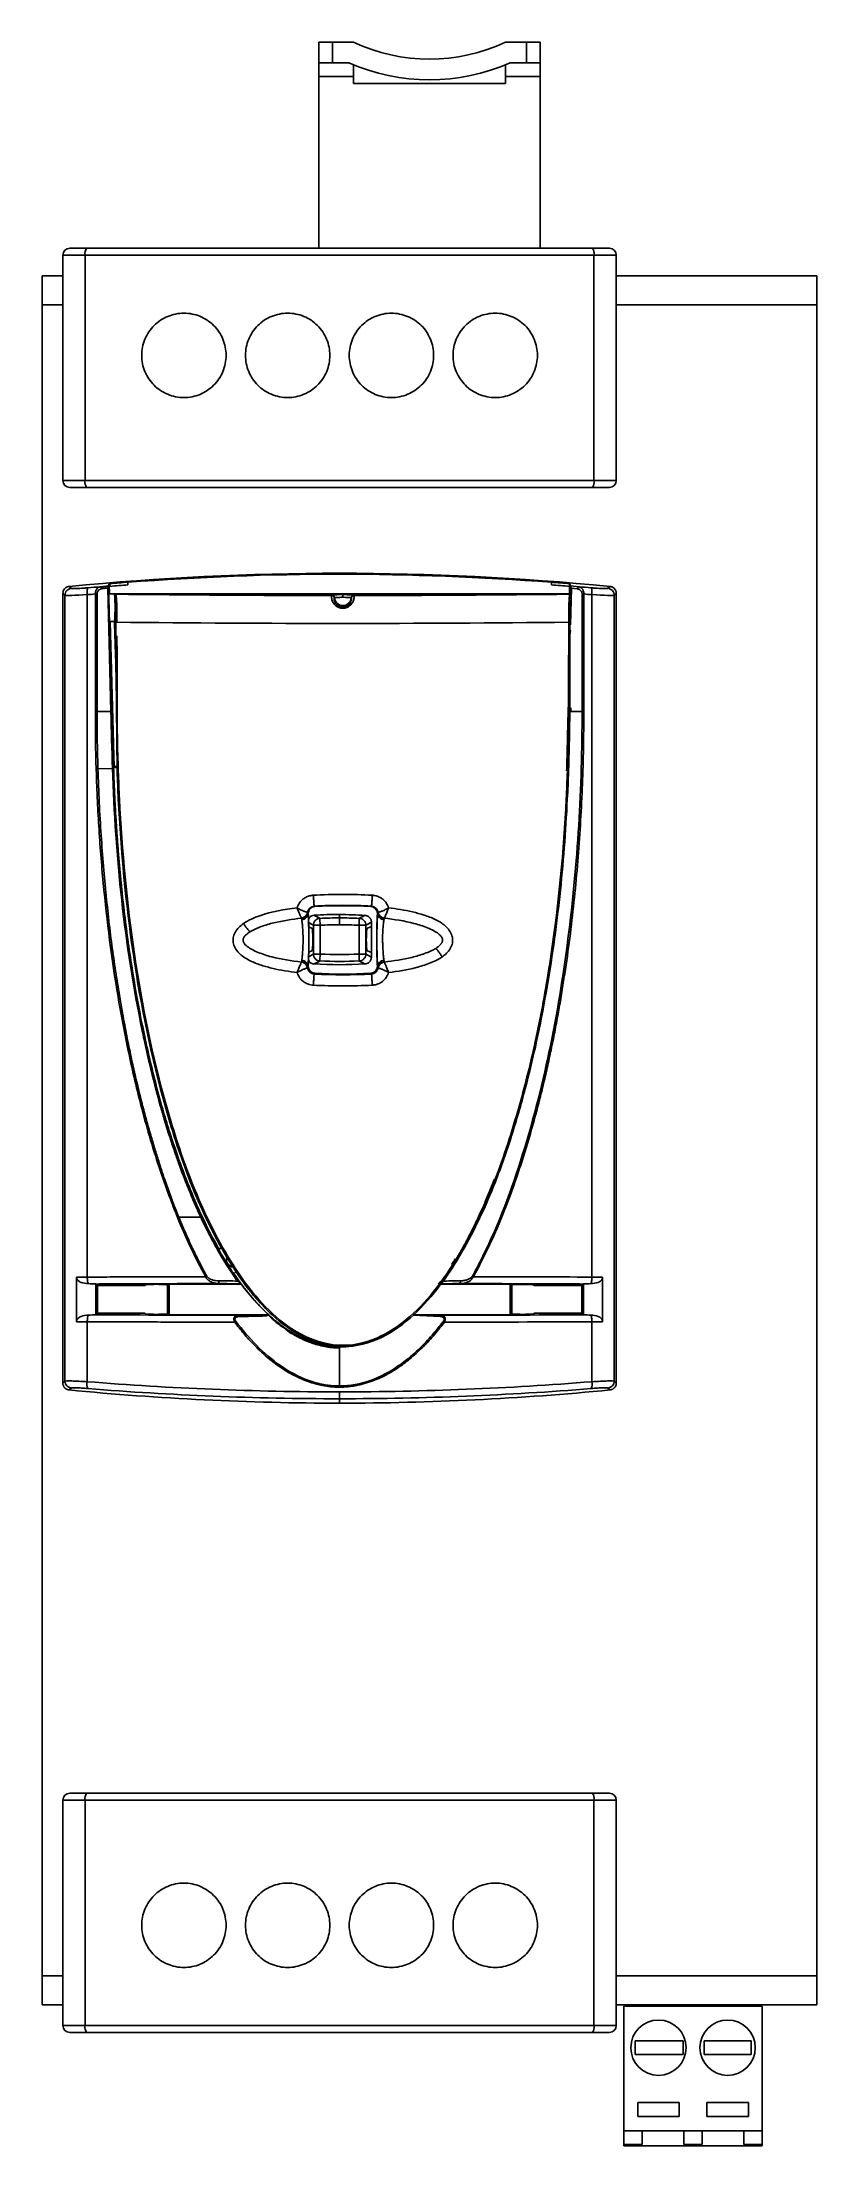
# Model space of a CAD drawing. Header units: millimetres. Extents: x 4 to 60, y 4 to 156.
import ezdxf

# ---------------------------------------------------------------- set-up
doc = ezdxf.new("R2010")
doc.units = ezdxf.units.MM

msp = doc.modelspace()

# ---------------------------------------------------------------- linework, layer by layer
at = {"color": 7, "linetype": 'Continuous', "lineweight": 25}
for p, q in [((24.2, 156.3), (24.2, 154.8)), ((24.2, 156.3), (25.2, 156.3)), ((25.2, 154.8), (25.2, 156.3)), ((26.7, 156.3), (25.2, 156.3)), ((39.2, 156.3), (37.7, 156.3)), ((39.2, 154.8), (39.2, 156.3)), ((39.2, 156.3), (40.2, 156.3)), ((40.2, 156.3), (40.2, 154.8)), ((25.2, 154.8), (24.2, 154.8)), ((24.2, 154.8), (24.2, 153.8)), ((26.7, 153.8), (24.2, 153.8)), ((24.2, 153.8), (24.2, 141.4)), ((26.38, 154.8), (25.2, 154.8)), ((26.7, 153.8), (26.7, 154.67)), ((26.7, 153.3), (26.7, 153.8)), ((37.7, 154.67), (37.7, 153.8)), ((40.2, 153.8), (37.7, 153.8)), ((37.7, 153.8), (37.7, 153.3)), ((39.2, 154.8), (38.03, 154.8)), ((40.2, 154.8), (39.2, 154.8)), ((40.2, 154.8), (40.2, 153.8)), ((40.2, 141.4), (40.2, 153.8)), ((37.7, 153.3), (26.7, 153.3)), ((5.7, 140.9), (7.31, 140.9)), ((5.7, 124.6), (5.7, 140.9)), ((44.09, 140.9), (7.31, 140.9)), ((7.31, 140.9), (7.31, 124.6)), ((44.09, 124.6), (44.09, 140.9)), ((44.09, 140.9), (45.7, 140.9)), ((45.7, 140.9), (45.7, 124.6)), ((4.2, 137.3), (4.2, 139.4)), ((5.7, 139.4), (4.2, 139.4)), ((45.7, 139.4), (60.2, 139.4)), ((60.2, 139.4), (60.2, 137.3)), ((4.2, 16.5), (4.2, 137.3)), ((60.2, 137.3), (60.2, 16.5)), ((7.31, 124.6), (5.7, 124.6)), ((7.31, 124.6), (44.09, 124.6)), ((45.7, 124.6), (44.09, 124.6)), ((9.06, 117.14), (9, 116.99)), ((9.1, 117.14), (9.06, 117.14)), ((9.06, 117.14), (9.08, 116.4)), ((9.11, 117.15), (9.1, 117.14)), ((9.1, 116.95), (9.1, 117.14)), ((10.41, 117.26), (10.41, 117.25)), ((10.41, 117.25), (10.41, 117.06)), ((41.01, 117.24), (41.01, 117.25)), ((41.01, 117.24), (41.01, 117.05)), ((42.4, 116.99), (42.33, 117.15)), ((5.7, 116.44), (5.7, 59.35)), ((5.85, 116.31), (5.7, 116.44)), ((5.85, 59.49), (5.85, 116.31)), ((6.3, 116.81), (6.15, 116.94)), ((7.47, 116.35), (7.47, 67.01)), ((8.05, 116.4), (8.05, 107.9)), ((8.17, 116.4), (8.17, 107.9)), ((9, 116.99), (8.39, 116.92)), ((9, 116.94), (8.46, 116.87)), ((8.95, 116.82), (8.5, 116.77)), ((9.18, 107.9), (8.95, 116.82)), ((9.23, 107.9), (9, 116.95)), ((42.37, 116.4), (9.04, 116.4)), ((9.44, 116.39), (9.43, 116.39)), ((9.43, 116.39), (21.92, 116.39)), ((21.92, 116.4), (29.95, 116.4)), ((25.34, 116.12), (25.36, 116.13)), ((26.53, 116.12), (26.54, 116.12)), ((29.95, 116.39), (42.45, 116.39)), ((42.32, 116.4), (42.33, 116.95)), ((43.01, 116.92), (42.4, 116.99)), ((42.9, 116.77), (42.46, 116.82)), ((43.23, 107.9), (43.23, 116.4)), ((43.35, 107.9), (43.35, 116.4)), ((43.94, 67.01), (43.94, 116.35)), ((45.25, 116.94), (45.1, 116.81)), ((45.55, 116.31), (45.7, 116.44)), ((45.55, 59.49), (45.55, 116.31)), ((45.7, 59.35), (45.7, 116.44)), ((9.09, 114.4), (9.42, 114.4)), ((9.13, 114.4), (9.38, 104.68)), ((9.41, 114.4), (9.43, 114.26)), ((9.43, 114.26), (9.46, 114.02)), ((9.51, 112.06), (9.43, 114.26)), ((9.54, 113.38), (9.54, 114.36)), ((42.26, 114.36), (42.26, 113.37)), ((42.34, 113.41), (42.34, 114.36)), ((9.46, 114.02), (9.51, 113.59)), ((9.51, 113.59), (9.54, 113.38)), ((42.39, 113.78), (42.34, 113.41)), ((42.34, 113.41), (42.34, 112.14)), ((42.34, 110.69), (42.35, 111.31)), ((9.55, 110.55), (9.63, 103.57)), ((42.41, 108.16), (42.41, 107.9)), ((8.17, 107.9), (9.18, 107.9)), ((42.41, 107.9), (43.23, 107.9)), ((8.24, 103.75), (9.29, 103.79)), ((9.38, 104.68), (9.32, 104.67)), ((9.37, 103.86), (9.34, 103.8)), ((9.4, 103.93), (9.37, 103.86)), ((9.37, 103.86), (9.62, 103.86)), ((9.38, 104.68), (9.4, 103.93)), ((9.4, 103.93), (9.62, 103.93)), ((23.41, 93.32), (23.43, 93.31)), ((23.87, 93.83), (23.91, 93.8)), ((25.7, 92.98), (25.7, 93.23)), ((27.96, 93.8), (28.01, 93.83)), ((28.46, 93.32), (28.45, 93.31)), ((23.81, 92.45), (23.4, 92.67)), ((23.7, 92.23), (23.47, 92.32)), ((23.81, 90.37), (23.81, 92.45)), ((24.3, 92.45), (23.81, 92.45)), ((24.3, 90.37), (24.3, 92.45)), ((27.11, 92.45), (27.11, 90.37)), ((27.6, 92.45), (27.11, 92.45)), ((27.6, 90.37), (27.6, 92.45)), ((28, 92.35), (27.71, 92.23)), ((28, 92.67), (28, 92.35)), ((28, 90.47), (28, 92.35)), ((23.4, 90.15), (23.81, 90.37)), ((23.7, 90.59), (23.47, 90.5)), ((23.81, 90.37), (24.3, 90.37)), ((27.11, 90.37), (27.6, 90.37)), ((28, 90.47), (27.71, 90.59)), ((28, 90.47), (28, 90.15)), ((23.91, 88.98), (23.87, 88.92)), ((28.01, 88.92), (27.96, 88.98)), ((15.79, 71.35), (15.75, 71.35)), ((17.3, 69.09), (16.95, 69.09)), ((6.69, 67), (6.69, 63.79)), ((18.07, 67.26), (18.07, 67.27)), ((44.71, 63.79), (44.71, 67)), ((8.09, 64.28), (8.09, 66.52)), ((8.09, 66.51), (8.2, 66.4)), ((8.2, 66.4), (11.63, 66.4)), ((8.2, 64.4), (8.2, 66.4)), ((11.63, 66.4), (11.7, 66.46)), ((13.2, 66.46), (13.27, 66.4)), ((13.27, 66.4), (13.38, 66.51)), ((13.27, 66.4), (13.27, 64.4)), ((13.27, 66.4), (13.27, 66.4)), ((13.38, 66.51), (18.59, 66.51)), ((13.38, 66.51), (13.38, 64.28)), ((18.56, 66.53), (18.59, 66.51)), ((33.03, 66.51), (38.02, 66.51)), ((38.02, 66.51), (38.13, 66.4)), ((38.02, 64.28), (38.02, 66.51)), ((38.13, 66.4), (38.2, 66.46)), ((38.13, 66.4), (38.14, 66.4)), ((38.14, 66.4), (38.14, 64.4)), ((39.7, 66.46), (39.78, 66.4)), ((39.78, 66.4), (43.2, 66.4)), ((43.32, 66.51), (43.2, 66.4)), ((43.2, 66.4), (43.2, 64.4)), ((43.32, 64.28), (43.32, 66.52)), ((8.2, 64.4), (8.09, 64.29)), ((11.63, 64.4), (8.2, 64.4)), ((11.63, 64.4), (11.7, 64.34)), ((13.2, 64.34), (13.27, 64.4)), ((13.27, 64.4), (13.38, 64.28)), ((13.27, 64.4), (13.27, 64.4)), ((13.38, 64.28), (20.56, 64.28)), ((31.02, 64.25), (32.97, 64.16)), ((33.04, 64.25), (31.05, 64.28)), ((31.05, 64.28), (38.02, 64.28)), ((38.02, 64.28), (38.13, 64.4)), ((38.13, 64.4), (38.2, 64.34)), ((38.14, 64.4), (38.13, 64.4)), ((39.7, 64.34), (39.78, 64.4)), ((43.2, 64.4), (39.78, 64.4)), ((43.2, 64.4), (43.32, 64.29)), ((7.47, 63.79), (7.47, 59.45)), ((43.94, 59.45), (43.94, 63.79)), ((26.04, 62), (25.7, 61.96)), ((25.7, 59.14), (25.7, 61.94)), ((5.7, 59.35), (5.85, 59.49)), ((45.7, 59.35), (45.55, 59.49)), ((6.15, 58.86), (6.3, 58.99)), ((25.7, 58.22), (25.7, 57.9)), ((45.1, 58.99), (45.25, 58.86)), ((5.7, 29.2), (7.31, 29.2)), ((5.7, 12.9), (5.7, 29.2)), ((44.09, 29.2), (7.31, 29.2)), ((7.31, 29.2), (7.31, 12.9)), ((44.09, 12.9), (44.09, 29.2)), ((44.09, 29.2), (45.7, 29.2)), ((45.7, 29.2), (45.7, 12.9)), ((4.2, 14.4), (4.2, 16.5)), ((60.2, 16.5), (60.2, 14.4)), ((4.2, 14.4), (5.7, 14.4)), ((45.7, 14.4), (60.2, 14.4)), ((46.25, 14.3), (56.25, 14.3)), ((46.25, 14.3), (46.25, 5.3)), ((46.35, 14.4), (46.35, 14.3)), ((56.15, 14.3), (56.15, 14.4)), ((56.25, 14.3), (56.25, 5.3)), ((7.31, 12.9), (5.7, 12.9)), ((7.31, 12.9), (44.09, 12.9)), ((45.7, 12.9), (44.09, 12.9)), ((47.07, 10.8), (47.07, 11.8)), ((47.07, 11.8), (50.54, 11.8)), ((50.54, 10.8), (47.07, 10.8)), ((50.54, 11.8), (50.54, 10.8)), ((52.05, 11.8), (55.45, 11.8)), ((52.05, 10.8), (52.05, 11.8)), ((55.45, 10.8), (52.05, 10.8)), ((55.45, 11.8), (55.45, 10.8)), ((50.25, 7.33), (47.25, 7.33)), ((47.25, 7.33), (47.25, 6.33)), ((47.25, 6.33), (50.25, 6.33)), ((50.25, 6.33), (50.25, 7.33)), ((52.25, 7.33), (52.25, 6.33)), ((55.25, 7.33), (52.25, 7.33)), ((52.25, 6.33), (55.25, 6.33)), ((55.25, 6.33), (55.25, 7.33)), ((46.25, 5.3), (56.25, 5.3)), ((46.25, 5.3), (46.25, 4.3)), ((47.58, 4.3), (47.58, 5.3)), ((50.58, 5.3), (50.58, 4.3)), ((51.91, 5.3), (54.91, 5.3)), ((51.91, 4.3), (51.91, 5.3)), ((54.91, 5.3), (54.91, 4.3)), ((56.25, 4.3), (56.25, 5.3)), ((47.58, 4.3), (46.25, 4.3)), ((46.25, 4.3), (46.25, 4.2)), ((46.25, 4.2), (56.25, 4.2)), ((50.58, 4.3), (51.91, 4.3)), ((54.91, 4.3), (56.25, 4.3)), ((56.25, 4.2), (56.25, 4.3))]:
    msp.add_line(p, q, dxfattribs=at)
at = {"color": 8, "linetype": 'Continuous', "lineweight": 25}
for p, q in [((4.2, 137.3), (5.7, 137.3)), ((45.7, 137.3), (60.2, 137.3)), ((42.38, 116.06), (42.41, 116.95)), ((42.46, 116.82), (42.39, 114.16)), ((9.53, 112.14), (9.55, 110.55)), ((42.12, 103.79), (42.11, 103.61)), ((5.7, 16.5), (4.2, 16.5)), ((60.2, 16.5), (45.7, 16.5))]:
    msp.add_line(p, q, dxfattribs=at)
at = {"color": 7, "linetype": 'Continuous', "lineweight": 25, "flags": 128}
msp.add_lwpolyline([(34.73, 66.58), (34.61, 66.56), (34.48, 66.55)], dxfattribs=at)
at = {"color": 7, "linetype": 'Continuous', "lineweight": 25}
for centre in [(48.75, 11.3), (53.75, 11.3)]:
    msp.add_circle(centre, 2, dxfattribs=at)
for centre, radius, start, end in [((32.2, 167.97), 12.9, 244.7634, 295.2366), ((32.2, 167.97), 14.4, 246.1344, 293.8656), ((6.2, 140.9), 0.5, 90, 180), ((8.03, 141.02), 0.728, 148.5859, 189.5064), ((43.37, 141.02), 0.728, 350.493, 31.4143), ((45.2, 140.9), 0.5, 0, 90), ((6.2, 124.6), 0.5, 180, 270), ((8.03, 124.48), 0.728, 170.4928, 211.4152), ((43.37, 124.48), 0.728, 328.5847, 9.5077), ((45.2, 124.6), 0.5, 270, 0), ((25.7, -82.1), 200, 84.3905, 95.6095), ((25.7, -82.1), 199.94, 94.3868, 94.761), ((25.7, -82.1), 199.93, 85.6085, 94.387), ((25.7, -82.1), 199.94, 85.2285, 85.6087), ((-35.09, 113.26), 44.64, 1.4153, 3.8391), ((25.7, 64.17), 29.06, 89.9918, 93.6075), ((25.71, 64.21), 29.01, 86.39, 90.0129), ((25.7, 118.76), 29.16, 266.3966, 273.6034), ((12.45, 54.99), 11.5, 86.234, 93.7136), ((6.35, 59.49), 0.5, 180.1631, 264.2696), ((8.24, 59.28), 0.798, 167.5685, 204.0416), ((43.16, 59.28), 0.798, 335.9587, 12.4307), ((45.05, 59.49), 0.5, 275.7304, 359.8371), ((25.7, 257.95), 200.05, 264.3935, 270.0016), ((25.71, 257.95), 200.05, 269.9984, 275.6065), ((6.2, 29.2), 0.5, 90, 180), ((8.03, 29.32), 0.728, 148.5846, 189.5073), ((43.37, 29.32), 0.728, 350.4921, 31.4156), ((45.2, 29.2), 0.5, 360, 90), ((6.2, 12.9), 0.5, 180, 270), ((8.03, 12.78), 0.728, 170.4925, 211.4156), ((43.37, 12.78), 0.728, 328.5843, 9.5081), ((45.2, 12.9), 0.5, 270, 0)]:
    msp.add_arc(centre, radius, start, end, dxfattribs=at)
for centre, major_axis, ratio, start_param, end_param in [((42.33, 115.4), (0.03, 1.1), 0.026175, 5.699183, 6.711605), ((38.95, 66.46), (0.75, 0), 0.026186, 0.034907, 3.141593), ((12.45, 64.34), (0.75, 0), 0.026186, 3.141589, 6.297647), ((38.95, 64.34), (0.75, 0), 0.026186, 3.127131, 6.28319)]:
    msp.add_ellipse(centre, major_axis=major_axis, ratio=ratio, start_param=start_param, end_param=end_param, dxfattribs=at)
for points, knots in [([(6.2, 141.4), (6.2, 141.4), (6.23, 141.4), (6.34, 141.4), (6.43, 141.4), (6.66, 141.4), (6.8, 141.4), (7.1, 141.4), (7.26, 141.4), (7.41, 141.4)], [0, 0, 0, 0, 0.25, 0.25, 0.5, 0.5, 0.75, 0.75, 1, 1, 1, 1]), ([(43.99, 141.4), (44.15, 141.4), (44.31, 141.4), (44.61, 141.4), (44.75, 141.4), (44.97, 141.4), (45.06, 141.4), (45.18, 141.4), (45.2, 141.4), (45.2, 141.4)], [0, 0, 0, 0, 0.25, 0.25, 0.5, 0.5, 0.75, 0.75, 1, 1, 1, 1]), ([(17.5, 133.65), (17.5, 133.45), (17.48, 133.25), (17.4, 132.86), (17.34, 132.66), (17.19, 132.29), (17.1, 132.12), (16.87, 131.79), (16.74, 131.63), (16.46, 131.35), (16.31, 131.22), (15.97, 131), (15.8, 130.91), (15.43, 130.75), (15.24, 130.7), (14.84, 130.62), (14.65, 130.6), (14.25, 130.6), (14.05, 130.62), (13.66, 130.7), (13.47, 130.76), (13.1, 130.91), (12.92, 131), (12.6, 131.22), (12.44, 131.35), (12.16, 131.63), (12.03, 131.78), (11.81, 132.11), (11.71, 132.29), (11.56, 132.66), (11.5, 132.85), (11.42, 133.25), (11.4, 133.45), (11.4, 133.85), (11.42, 134.05), (11.5, 134.44), (11.56, 134.64), (11.71, 135.01), (11.81, 135.18), (12.03, 135.51), (12.16, 135.67), (12.44, 135.95), (12.59, 136.08), (12.92, 136.3), (13.1, 136.39), (13.47, 136.54), (13.66, 136.6), (14.05, 136.68), (14.25, 136.7), (14.64, 136.7), (14.85, 136.68), (15.24, 136.6), (15.43, 136.55), (15.79, 136.4), (15.97, 136.3), (16.3, 136.08), (16.46, 135.96), (16.74, 135.67), (16.87, 135.52), (17.09, 135.19), (17.19, 135.01), (17.34, 134.64), (17.4, 134.45), (17.48, 134.05), (17.5, 133.85), (17.5, 133.65)], [0, 0, 0, 0, 0.03125, 0.03125, 0.0625, 0.0625, 0.09375, 0.09375, 0.125, 0.125, 0.15625, 0.15625, 0.1875, 0.1875, 0.21875, 0.21875, 0.25, 0.25, 0.28125, 0.28125, 0.3125, 0.3125, 0.34375, 0.34375, 0.375, 0.375, 0.40625, 0.40625, 0.4375, 0.4375, 0.46875, 0.46875, 0.5, 0.5, 0.53125, 0.53125, 0.5625, 0.5625, 0.59375, 0.59375, 0.625, 0.625, 0.65625, 0.65625, 0.6875, 0.6875, 0.71875, 0.71875, 0.75, 0.75, 0.78125, 0.78125, 0.8125, 0.8125, 0.84375, 0.84375, 0.875, 0.875, 0.90625, 0.90625, 0.9375, 0.9375, 0.96875, 0.96875, 1, 1, 1, 1]), ([(25, 133.65), (25, 133.45), (24.98, 133.25), (24.9, 132.86), (24.85, 132.67), (24.69, 132.3), (24.6, 132.12), (24.38, 131.79), (24.25, 131.63), (23.97, 131.35), (23.81, 131.23), (23.48, 131), (23.3, 130.91), (22.93, 130.76), (22.74, 130.7), (22.35, 130.62), (22.15, 130.6), (21.75, 130.6), (21.55, 130.62), (21.16, 130.7), (20.97, 130.76), (20.6, 130.91), (20.42, 131), (20.09, 131.22), (19.94, 131.35), (19.65, 131.63), (19.53, 131.79), (19.31, 132.12), (19.21, 132.3), (19.06, 132.67), (19, 132.86), (18.92, 133.25), (18.9, 133.45), (18.9, 133.85), (18.92, 134.05), (19, 134.44), (19.06, 134.63), (19.21, 135), (19.3, 135.18), (19.53, 135.51), (19.65, 135.67), (19.94, 135.95), (20.09, 136.07), (20.42, 136.3), (20.6, 136.39), (20.97, 136.54), (21.16, 136.6), (21.55, 136.68), (21.75, 136.7), (22.15, 136.7), (22.35, 136.68), (22.74, 136.6), (22.93, 136.55), (23.3, 136.39), (23.48, 136.3), (23.81, 136.08), (23.96, 135.95), (24.25, 135.67), (24.37, 135.51), (24.6, 135.18), (24.69, 135), (24.84, 134.63), (24.9, 134.44), (24.98, 134.05), (25, 133.85), (25, 133.65)], [0, 0, 0, 0, 0.03125, 0.03125, 0.0625, 0.0625, 0.09375, 0.09375, 0.125, 0.125, 0.15625, 0.15625, 0.1875, 0.1875, 0.21875, 0.21875, 0.25, 0.25, 0.28125, 0.28125, 0.3125, 0.3125, 0.34375, 0.34375, 0.375, 0.375, 0.40625, 0.40625, 0.4375, 0.4375, 0.46875, 0.46875, 0.5, 0.5, 0.53125, 0.53125, 0.5625, 0.5625, 0.59375, 0.59375, 0.625, 0.625, 0.65625, 0.65625, 0.6875, 0.6875, 0.71875, 0.71875, 0.75, 0.75, 0.78125, 0.78125, 0.8125, 0.8125, 0.84375, 0.84375, 0.875, 0.875, 0.90625, 0.90625, 0.9375, 0.9375, 0.96875, 0.96875, 1, 1, 1, 1]), ([(32.5, 133.65), (32.5, 133.45), (32.48, 133.25), (32.4, 132.86), (32.35, 132.67), (32.19, 132.3), (32.1, 132.12), (31.88, 131.79), (31.75, 131.63), (31.47, 131.35), (31.31, 131.23), (30.98, 131), (30.8, 130.91), (30.44, 130.76), (30.24, 130.7), (29.85, 130.62), (29.65, 130.6), (29.26, 130.6), (29.05, 130.62), (28.66, 130.7), (28.47, 130.75), (28.1, 130.91), (27.92, 131), (27.59, 131.22), (27.44, 131.35), (27.15, 131.63), (27.03, 131.79), (26.81, 132.12), (26.71, 132.3), (26.56, 132.67), (26.5, 132.86), (26.42, 133.25), (26.4, 133.45), (26.4, 133.85), (26.42, 134.05), (26.5, 134.44), (26.56, 134.63), (26.71, 135), (26.8, 135.18), (27.03, 135.51), (27.15, 135.67), (27.44, 135.95), (27.59, 136.07), (27.92, 136.3), (28.1, 136.39), (28.47, 136.54), (28.66, 136.6), (29.05, 136.68), (29.25, 136.7), (29.65, 136.7), (29.85, 136.68), (30.24, 136.6), (30.43, 136.54), (30.8, 136.39), (30.98, 136.3), (31.31, 136.08), (31.46, 135.95), (31.75, 135.67), (31.88, 135.51), (32.1, 135.18), (32.19, 135), (32.34, 134.63), (32.4, 134.44), (32.48, 134.05), (32.5, 133.85), (32.5, 133.65)], [0, 0, 0, 0, 0.03125, 0.03125, 0.0625, 0.0625, 0.09375, 0.09375, 0.125, 0.125, 0.15625, 0.15625, 0.1875, 0.1875, 0.21875, 0.21875, 0.25, 0.25, 0.28125, 0.28125, 0.3125, 0.3125, 0.34375, 0.34375, 0.375, 0.375, 0.40625, 0.40625, 0.4375, 0.4375, 0.46875, 0.46875, 0.5, 0.5, 0.53125, 0.53125, 0.5625, 0.5625, 0.59375, 0.59375, 0.625, 0.625, 0.65625, 0.65625, 0.6875, 0.6875, 0.71875, 0.71875, 0.75, 0.75, 0.78125, 0.78125, 0.8125, 0.8125, 0.84375, 0.84375, 0.875, 0.875, 0.90625, 0.90625, 0.9375, 0.9375, 0.96875, 0.96875, 1, 1, 1, 1]), ([(40, 133.65), (40, 133.45), (39.98, 133.25), (39.9, 132.86), (39.84, 132.66), (39.69, 132.29), (39.6, 132.12), (39.37, 131.79), (39.25, 131.63), (38.96, 131.35), (38.81, 131.22), (38.48, 131), (38.3, 130.91), (37.94, 130.76), (37.74, 130.7), (37.35, 130.62), (37.16, 130.6), (36.76, 130.6), (36.56, 130.62), (36.17, 130.7), (35.98, 130.75), (35.61, 130.9), (35.43, 131), (35.1, 131.22), (34.94, 131.34), (34.66, 131.63), (34.53, 131.78), (34.31, 132.11), (34.21, 132.29), (34.06, 132.66), (34, 132.85), (33.92, 133.25), (33.9, 133.45), (33.9, 133.85), (33.92, 134.05), (34, 134.44), (34.06, 134.64), (34.21, 135.01), (34.31, 135.18), (34.53, 135.51), (34.66, 135.67), (34.94, 135.95), (35.09, 136.08), (35.43, 136.3), (35.61, 136.39), (35.97, 136.55), (36.17, 136.6), (36.56, 136.68), (36.76, 136.7), (37.15, 136.7), (37.35, 136.68), (37.74, 136.6), (37.93, 136.54), (38.3, 136.39), (38.48, 136.3), (38.81, 136.08), (38.96, 135.95), (39.25, 135.67), (39.37, 135.51), (39.59, 135.19), (39.69, 135.01), (39.84, 134.64), (39.9, 134.45), (39.98, 134.05), (40, 133.85), (40, 133.65)], [0, 0, 0, 0, 0.03125, 0.03125, 0.0625, 0.0625, 0.09375, 0.09375, 0.125, 0.125, 0.15625, 0.15625, 0.1875, 0.1875, 0.21875, 0.21875, 0.25, 0.25, 0.28125, 0.28125, 0.3125, 0.3125, 0.34375, 0.34375, 0.375, 0.375, 0.40625, 0.40625, 0.4375, 0.4375, 0.46875, 0.46875, 0.5, 0.5, 0.53125, 0.53125, 0.5625, 0.5625, 0.59375, 0.59375, 0.625, 0.625, 0.65625, 0.65625, 0.6875, 0.6875, 0.71875, 0.71875, 0.75, 0.75, 0.78125, 0.78125, 0.8125, 0.8125, 0.84375, 0.84375, 0.875, 0.875, 0.90625, 0.90625, 0.9375, 0.9375, 0.96875, 0.96875, 1, 1, 1, 1]), ([(7.41, 124.1), (7.26, 124.1), (7.1, 124.1), (6.8, 124.1), (6.66, 124.1), (6.43, 124.1), (6.34, 124.1), (6.23, 124.1), (6.2, 124.1), (6.2, 124.1)], [0, 0, 0, 0, 0.25, 0.25, 0.5, 0.5, 0.75, 0.75, 1, 1, 1, 1]), ([(25.7, 124.1), (25.39, 124.1), (24.78, 124.1), (23.86, 124.1), (22.94, 124.1), (22.02, 124.1), (21.1, 124.1), (20.18, 124.1), (19.26, 124.1), (18.35, 124.1), (17.43, 124.1), (16.21, 124.1), (14.68, 124.1), (12.86, 124.1), (11.04, 124.1), (9.22, 124.1), (8.01, 124.1), (7.41, 124.1)], [0, 0, 0, 0, 0.050026, 0.100034, 0.150028, 0.200013, 0.249994, 0.299976, 0.349963, 0.39996, 0.449971, 0.500003, 0.600036, 0.700014, 0.799975, 0.899958, 1, 1, 1, 1]), ([(43.99, 124.1), (43.69, 124.1), (43.09, 124.1), (42.18, 124.1), (41.28, 124.1), (40.37, 124.1), (39.46, 124.1), (38.55, 124.1), (37.63, 124.1), (36.72, 124.1), (35.81, 124.1), (34.58, 124.1), (33.06, 124.1), (31.22, 124.1), (29.38, 124.1), (27.54, 124.1), (26.32, 124.1), (25.7, 124.1)], [0, 0, 0, 0, 0.050026, 0.100034, 0.150028, 0.200013, 0.249994, 0.299976, 0.349963, 0.39996, 0.449971, 0.500003, 0.600036, 0.700014, 0.799975, 0.899958, 1, 1, 1, 1]), ([(45.2, 124.1), (45.2, 124.1), (45.2, 124.1), (45.18, 124.1), (45.16, 124.1), (45.11, 124.1), (45.02, 124.1), (44.87, 124.1), (44.68, 124.1), (44.47, 124.1), (44.23, 124.1), (44.07, 124.1), (43.99, 124.1)], [0, 0, 0, 0, 0.060761, 0.121157, 0.181613, 0.242554, 0.371078, 0.500102, 0.62861, 0.75765, 0.878689, 1, 1, 1, 1]), ([(9.11, 117.15), (9.11, 117.15), (9.11, 117.15), (9.1, 117.14), (9.1, 117.11), (9.1, 117.05), (9.1, 116.98), (9.1, 116.95)], [0, 0, 0, 0, 0.0965486, 0.2201276, 0.3720475, 0.696897, 1, 1, 1, 1]), ([(6.15, 116.94), (6.13, 116.94), (6.09, 116.93), (6.02, 116.91), (5.96, 116.88), (5.89, 116.84), (5.81, 116.76), (5.72, 116.63), (5.71, 116.51), (5.7, 116.44)], [0, 0, 0, 0, 0.089003, 0.177117, 0.265869, 0.383529, 0.50101, 0.749162, 1, 1, 1, 1]), ([(5.85, 116.31), (5.85, 116.36), (5.86, 116.42), (5.91, 116.54), (5.94, 116.6), (6.02, 116.69), (6.08, 116.73), (6.19, 116.78), (6.25, 116.8), (6.3, 116.81)], [0, 0, 0, 0, 0.25, 0.25, 0.5, 0.5, 0.75, 0.75, 1, 1, 1, 1]), ([(7.52, 116.85), (7.49, 116.84), (7.42, 116.84), (7.31, 116.83), (7.18, 116.82), (7.01, 116.81), (6.83, 116.8), (6.67, 116.79), (6.53, 116.79), (6.41, 116.79), (6.35, 116.79), (6.31, 116.8), (6.31, 116.8), (6.3, 116.81)], [0, 0, 0, 0, 0.046323, 0.103515, 0.171416, 0.249945, 0.395185, 0.499925, 0.601523, 0.750019, 0.854103, 0.937537, 1, 1, 1, 1]), ([(7.52, 116.85), (7.51, 116.84), (7.49, 116.83), (7.48, 116.78), (7.47, 116.74), (7.46, 116.64), (7.46, 116.58), (7.46, 116.47), (7.46, 116.41), (7.47, 116.35)], [0, 0, 0, 0, 0.25, 0.25, 0.5, 0.5, 0.75, 0.75, 1, 1, 1, 1]), ([(8.05, 116.4), (8.05, 116.42), (8.05, 116.46), (8.06, 116.53), (8.08, 116.6), (8.11, 116.68), (8.14, 116.73), (8.15, 116.76)], [0, 0, 0, 0, 0.165985, 0.332901, 0.499658, 0.736665, 1, 1, 1, 1]), ([(8.17, 116.4), (8.17, 116.4), (8.16, 116.4), (8.14, 116.4), (8.12, 116.4), (8.09, 116.4), (8.06, 116.4), (8.05, 116.4), (8.05, 116.4)], [0.000004, 0.000004, 0.000004, 0.000004, 0.11568, 0.243079, 0.497876, 0.752672, 0.880071, 1.00001, 1.00001, 1.00001, 1.00001]), ([(8.15, 116.76), (8.16, 116.77), (8.18, 116.8), (8.22, 116.83), (8.27, 116.87), (8.32, 116.9), (8.37, 116.91), (8.39, 116.92)], [0, 0, 0, 0, 0.1430652, 0.3105153, 0.5006878, 0.7552615, 1, 1, 1, 1]), ([(8.2, 116.54), (8.2, 116.53), (8.19, 116.5), (8.18, 116.45), (8.17, 116.41), (8.17, 116.4)], [0, 0, 0, 0, 0.335616, 0.665495, 1, 1, 1, 1]), ([(8.5, 116.77), (8.48, 116.76), (8.44, 116.76), (8.38, 116.73), (8.32, 116.69), (8.25, 116.64), (8.22, 116.57), (8.2, 116.54)], [0, 0, 0, 0, 0.165027, 0.330803, 0.50063, 0.759662, 1, 1, 1, 1]), ([(8.39, 116.92), (8.4, 116.92), (8.41, 116.91), (8.43, 116.9), (8.45, 116.89), (8.46, 116.87)], [-0.000014, -0.000014, -0.000014, -0.000014, 0.1199426, 0.247341, 0.4999937, 0.4999937, 0.4999937, 0.4999937]), ([(8.46, 116.87), (8.46, 116.87), (8.47, 116.86), (8.49, 116.83), (8.5, 116.79), (8.5, 116.77), (8.5, 116.77)], [0.4999937, 0.4999937, 0.4999937, 0.4999937, 0.5021378, 0.7569346, 0.884333, 1.0000308, 1.0000308, 1.0000308, 1.0000308]), ([(8.95, 116.82), (8.95, 116.83), (8.97, 116.86), (8.98, 116.89), (8.99, 116.92), (9, 116.93), (9, 116.94)], [0, 0, 0, 0, 0.258716, 0.521541, 0.769331, 1, 1, 1, 1]), ([(9, 116.95), (9, 116.96), (9, 116.97), (9, 116.99), (9, 116.99), (9, 116.99)], [0, 0, 0, 0, 0.32847, 0.657658, 1, 1, 1, 1]), ([(9.04, 115.4), (9.04, 115.43), (9.04, 115.5), (9.04, 115.6), (9.03, 115.7), (9.03, 115.8), (9.03, 115.89), (9.03, 115.98), (9.03, 116.07), (9.03, 116.14), (9.03, 116.21), (9.03, 116.27), (9.03, 116.33), (9.03, 116.37), (9.03, 116.41), (9.04, 116.43), (9.04, 116.45), (9.04, 116.45), (9.04, 116.45)], [0, 0, 0, 0, 0.062332, 0.1246832, 0.1870545, 0.2494465, 0.3118597, 0.374295, 0.4367528, 0.499234, 0.561739, 0.6242687, 0.6868237, 0.7494045, 0.8120119, 0.8746465, 0.937309, 1, 1, 1, 1]), ([(10.41, 117.06), (10.19, 117.04), (9.75, 117), (9.32, 116.97), (9.1, 116.95)], [0, 0, 0, 0, 0.499997, 1, 1, 1, 1]), ([(9.49, 116.38), (9.49, 116.38), (9.48, 116.39), (9.47, 116.39), (9.45, 116.39), (9.44, 116.39), (9.44, 116.39)], [0, 0, 0, 0, 0.161827, 0.499834, 0.867515, 1, 1, 1, 1]), ([(9.55, 116.35), (9.52, 116.34), (9.5, 116.33), (9.46, 116.3), (9.45, 116.27), (9.45, 116.25)], [0, 0, 0, 0, 0.5, 0.5, 1, 1, 1, 1]), ([(9.45, 116.25), (9.45, 116.23), (9.46, 116.19), (9.46, 116.12), (9.46, 116.05), (9.47, 115.97), (9.47, 115.86), (9.47, 115.73), (9.48, 115.56), (9.48, 115.45), (9.48, 115.39)], [0, 0, 0, 0, 0.101062, 0.200554, 0.299537, 0.399089, 0.50027, 0.667578, 0.832488, 1, 1, 1, 1]), ([(9.49, 116.38), (9.5, 116.38), (9.52, 116.38), (9.54, 116.36), (9.55, 116.35), (9.55, 116.35)], [0, 0, 0, 0, 0.337154, 0.669582, 1, 1, 1, 1]), ([(9.57, 116.1), (9.58, 116.07), (9.58, 116.02), (9.58, 115.94), (9.59, 115.85), (9.59, 115.75), (9.6, 115.66), (9.6, 115.56), (9.6, 115.46), (9.61, 115.31), (9.61, 115.09), (9.61, 114.84), (9.61, 114.64), (9.61, 114.49), (9.59, 114.4), (9.59, 114.36)], [0, 0, 0, 0, 0.068885, 0.136247, 0.201904, 0.265698, 0.327492, 0.387173, 0.444652, 0.499862, 0.648207, 0.788788, 0.869278, 0.9394, 1, 1, 1, 1]), ([(26.74, 116.29), (26.75, 116.29), (26.75, 116.28), (26.75, 116.26), (26.76, 116.23), (26.76, 116.2), (26.76, 116.15), (26.75, 116.06), (26.7, 115.9), (26.61, 115.73), (26.46, 115.55), (26.23, 115.4), (25.94, 115.35), (25.65, 115.4), (25.42, 115.54), (25.26, 115.72), (25.17, 115.9), (25.13, 116.06), (25.11, 116.17), (25.12, 116.26), (25.13, 116.28), (25.13, 116.29)], [0, 0, 0, 0, 0.029974, 0.057632, 0.082743, 0.105116, 0.124597, 0.192278, 0.249703, 0.315822, 0.374778, 0.437111, 0.499482, 0.561897, 0.624378, 0.68348, 0.749784, 0.80718, 0.874819, 0.929129, 1, 1, 1, 1]), ([(25.13, 116.29), (25.17, 116.29), (25.23, 116.27), (25.3, 116.2), (25.32, 116.15), (25.33, 116.11)], [0, 0, 0, 0, 0.5, 0.5, 1, 1, 1, 1]), ([(25.94, 116.36), (25.84, 116.36), (25.74, 116.35), (25.54, 116.35), (25.45, 116.35), (25.29, 116.34), (25.23, 116.33), (25.15, 116.32), (25.14, 116.31), (25.14, 116.3)], [0, 0, 0, 0, 0.25, 0.25, 0.5, 0.5, 0.75, 0.75, 1, 1, 1, 1]), ([(25.34, 116.12), (25.34, 116.16), (25.31, 116.22), (25.24, 116.29), (25.18, 116.3), (25.14, 116.3)], [0, 0, 0, 0, 0.5, 0.5, 1, 1, 1, 1]), ([(26.55, 116.11), (26.56, 116.1), (26.56, 116.07), (26.56, 115.97), (26.55, 115.91), (26.48, 115.74), (26.42, 115.65), (26.21, 115.51), (26.08, 115.46), (25.8, 115.46), (25.66, 115.5), (25.46, 115.65), (25.39, 115.74), (25.32, 115.91), (25.31, 115.97), (25.31, 116.07), (25.32, 116.1), (25.33, 116.11)], [0, 0, 0, 0, 0.125, 0.125, 0.25, 0.25, 0.375, 0.375, 0.5, 0.5, 0.625, 0.625, 0.75, 0.75, 0.875, 0.875, 1, 1, 1, 1]), ([(26.54, 116.12), (26.53, 115.97), (26.46, 115.82), (26.24, 115.62), (26.09, 115.56), (25.79, 115.56), (25.64, 115.62), (25.42, 115.82), (25.35, 115.97), (25.34, 116.12)], [0, 0, 0, 0, 0.25, 0.25, 0.5, 0.5, 0.75, 0.75, 1, 1, 1, 1]), ([(25.94, 116.36), (26.03, 116.36), (26.12, 116.35), (26.31, 116.35), (26.4, 116.35), (26.48, 116.34)], [0, 0, 0, 0, 0.5, 0.5, 1, 1, 1, 1]), ([(25.94, 116.16), (25.94, 116.2), (25.94, 116.25), (25.94, 116.33), (25.94, 116.35), (25.94, 116.36)], [0, 0, 0, 0, 0.5, 0.5, 1, 1, 1, 1]), ([(25.94, 116.16), (26, 116.16), (26.07, 116.16), (26.21, 116.15), (26.28, 116.15), (26.39, 116.14), (26.44, 116.14), (26.51, 116.13), (26.53, 116.13), (26.53, 116.12)], [0, 0, 0, 0, 0.25, 0.25, 0.5, 0.5, 0.75, 0.75, 1, 1, 1, 1]), ([(26.73, 116.31), (26.72, 116.32), (26.7, 116.32), (26.61, 116.33), (26.55, 116.34), (26.48, 116.34)], [0, 0, 0, 0, 0.5, 0.5, 1, 1, 1, 1]), ([(26.53, 116.12), (26.53, 116.14), (26.54, 116.17), (26.56, 116.21), (26.59, 116.25), (26.63, 116.28), (26.68, 116.31), (26.71, 116.31), (26.73, 116.31)], [0, 0, 0, 0, 0.144094, 0.302919, 0.473439, 0.650662, 0.828299, 1, 1, 1, 1]), ([(26.74, 116.29), (26.7, 116.29), (26.65, 116.27), (26.57, 116.2), (26.55, 116.15), (26.55, 116.11)], [0, 0, 0, 0, 0.5, 0.5, 1, 1, 1, 1]), ([(42.33, 116.95), (42.11, 116.97), (41.67, 117), (41.23, 117.04), (41.01, 117.05)], [0, 0, 0, 0, 0.499999, 1, 1, 1, 1]), ([(42.26, 114.36), (42.26, 114.41), (42.26, 114.51), (42.26, 114.65), (42.26, 114.8), (42.26, 114.94), (42.26, 115.08), (42.27, 115.22), (42.27, 115.38), (42.28, 115.56), (42.28, 115.76), (42.29, 115.94), (42.3, 116.04), (42.3, 116.1)], [0, 0, 0, 0, 0.068441, 0.138153, 0.208991, 0.28079, 0.353375, 0.426554, 0.500128, 0.611349, 0.732329, 0.862281, 1, 1, 1, 1]), ([(42.33, 116.35), (42.32, 116.33), (42.32, 116.31), (42.32, 116.27), (42.31, 116.23), (42.31, 116.19), (42.3, 116.15), (42.3, 116.12), (42.3, 116.1), (42.3, 116.09)], [0, 0, 0, 0, 0.214657, 0.404585, 0.570438, 0.712654, 0.831529, 0.927266, 1, 1, 1, 1]), ([(42.33, 116.35), (42.33, 116.35), (42.33, 116.36), (42.34, 116.37), (42.36, 116.38), (42.37, 116.38), (42.38, 116.38)], [0, 0, 0, 0, 0.2458192, 0.4936885, 0.7447222, 1, 1, 1, 1]), ([(42.34, 114.36), (42.34, 114.58), (42.35, 115.02), (42.36, 115.6), (42.38, 115.85), (42.39, 115.98)], [0, 0, 0, 0, 0.342527, 0.685146, 1, 1, 1, 1]), ([(42.41, 116.95), (42.4, 116.96), (42.4, 116.97), (42.4, 116.99), (42.4, 116.99), (42.4, 116.99)], [0, 0, 0, 0, 0.330728, 0.66021, 1, 1, 1, 1]), ([(42.41, 116.95), (42.41, 116.94), (42.41, 116.92), (42.42, 116.89), (42.43, 116.86), (42.45, 116.84), (42.46, 116.82)], [0, 0, 0, 0, 0.234281, 0.499768, 0.750081, 1, 1, 1, 1]), ([(42.9, 116.77), (42.9, 116.78), (42.91, 116.82), (42.94, 116.88), (42.97, 116.9), (42.99, 116.91), (43.01, 116.92), (43.01, 116.92)], [0.0000414, 0.0000414, 0.0000414, 0.0000414, 0.2466169, 0.5003158, 0.7540147, 0.8808642, 1.0000147, 1.0000147, 1.0000147, 1.0000147]), ([(42.9, 116.77), (42.93, 116.76), (42.97, 116.75), (43.06, 116.72), (43.14, 116.64), (43.2, 116.54), (43.23, 116.46), (43.23, 116.41), (43.23, 116.4)], [0, 0, 0, 0, 0.152207, 0.285157, 0.574405, 0.791216, 0.907038, 1, 1, 1, 1]), ([(43.01, 116.92), (43.02, 116.91), (43.05, 116.91), (43.1, 116.89), (43.16, 116.86), (43.2, 116.82), (43.21, 116.8)], [0, 0, 0, 0, 0.093407, 0.373155, 0.756868, 1, 1, 1, 1]), ([(43.21, 116.8), (43.22, 116.79), (43.25, 116.76), (43.27, 116.72), (43.3, 116.68), (43.32, 116.61), (43.35, 116.52), (43.35, 116.44), (43.35, 116.4)], [0, 0, 0, 0, 0.135929, 0.263916, 0.383609, 0.494683, 0.750033, 1, 1, 1, 1]), ([(43.35, 116.4), (43.35, 116.4), (43.34, 116.4), (43.32, 116.4), (43.29, 116.4), (43.26, 116.4), (43.24, 116.4), (43.23, 116.4)], [-0.000005, -0.000005, -0.000005, -0.000005, 0.119136, 0.245985, 0.499684, 0.753383, 1.000005, 1.000005, 1.000005, 1.000005]), ([(43.94, 116.35), (43.94, 116.41), (43.94, 116.47), (43.95, 116.58), (43.94, 116.64), (43.93, 116.74), (43.93, 116.78), (43.91, 116.83), (43.9, 116.84), (43.89, 116.85)], [0, 0, 0, 0, 0.25, 0.25, 0.5, 0.5, 0.75, 0.75, 1, 1, 1, 1]), ([(45.1, 116.81), (45.1, 116.8), (45.09, 116.8), (45.08, 116.8), (45.04, 116.79), (44.98, 116.79), (44.88, 116.79), (44.74, 116.79), (44.57, 116.8), (44.38, 116.81), (44.18, 116.82), (44.02, 116.84), (43.93, 116.84), (43.89, 116.85)], [0, 0, 0, 0, 0.0453, 0.102161, 0.170403, 0.249942, 0.395795, 0.499886, 0.600982, 0.750011, 0.853955, 0.937396, 1, 1, 1, 1]), ([(45.1, 116.81), (45.16, 116.8), (45.21, 116.78), (45.33, 116.73), (45.38, 116.69), (45.46, 116.6), (45.5, 116.54), (45.54, 116.42), (45.55, 116.36), (45.55, 116.31)], [0, 0, 0, 0, 0.25, 0.25, 0.5, 0.5, 0.75, 0.75, 1, 1, 1, 1]), ([(45.7, 116.44), (45.7, 116.47), (45.7, 116.51), (45.69, 116.57), (45.66, 116.64), (45.63, 116.71), (45.57, 116.78), (45.51, 116.84), (45.43, 116.89), (45.35, 116.93), (45.28, 116.94), (45.25, 116.94)], [0, 0, 0, 0, 0.089659, 0.17744, 0.264811, 0.382628, 0.500152, 0.617091, 0.734414, 0.867058, 1, 1, 1, 1]), ([(9.04, 115.4), (9.04, 115.3), (9.05, 115.07), (9.06, 114.77), (9.07, 114.54), (9.08, 114.39), (9.09, 114.32), (9.1, 114.38), (9.1, 114.4)], [0, 0, 0, 0, 0.1587358, 0.3544162, 0.528944, 0.6724604, 0.865313, 1, 1, 1, 1]), ([(9.42, 114.41), (9.43, 114.41), (9.43, 114.39), (9.44, 114.45), (9.45, 114.56), (9.46, 114.72), (9.47, 114.93), (9.47, 115.16), (9.48, 115.31), (9.48, 115.39)], [0, 0, 0, 0, 0.053197, 0.229359, 0.368982, 0.537322, 0.698597, 0.85282, 1, 1, 1, 1]), ([(42.34, 114.36), (42.34, 114.36), (42.33, 114.36), (42.3, 114.36), (42.28, 114.36), (42.26, 114.36)], [0, 0, 0, 0, 0.5, 0.5, 1, 1, 1, 1]), ([(9.6, 113.38), (9.6, 113.36), (9.59, 113.34), (9.58, 113.29), (9.56, 113.2), (9.54, 113.07), (9.54, 112.92), (9.53, 112.73), (9.53, 112.47), (9.53, 112.26), (9.53, 112.14)], [0, 0, 0, 0, 0.033788, 0.064048, 0.128099, 0.255046, 0.373648, 0.504522, 0.706178, 1, 1, 1, 1]), ([(9.62, 108.47), (9.62, 108.72), (9.62, 109.54), (9.62, 110.65), (9.62, 111.74), (9.62, 112.44), (9.61, 112.96), (9.61, 113.26), (9.6, 113.38)], [0, 0, 0, 0, 0.151581, 0.499482, 0.684231, 0.814523, 0.928197, 1, 1, 1, 1]), ([(42.26, 113.37), (42.26, 112.55), (42.26, 111.36), (42.25, 109.73), (42.25, 108.91), (42.25, 108.47)], [0, 0, 0, 0, 0.500008, 0.730543, 1, 1, 1, 1]), ([(42.31, 113.38), (42.31, 113.38), (42.29, 113.37), (42.27, 113.37), (42.26, 113.37)], [0, 0, 0, 0, 0.510875, 1, 1, 1, 1]), ([(9.51, 112.06), (9.51, 111.87), (9.53, 111.42), (9.53, 110.99), (9.54, 110.75)], [0, 0, 0, 0, 0.424308, 1, 1, 1, 1]), ([(42.29, 104.82), (42.29, 105.1), (42.31, 105.74), (42.33, 106.83), (42.34, 108.23), (42.34, 110.03), (42.34, 111.38), (42.34, 112.14)], [0, 0, 0, 0, 0.1144848, 0.2632697, 0.4464471, 0.6894599, 1, 1, 1, 1]), ([(9.64, 106.02), (9.64, 106.49), (9.63, 107.31), (9.63, 108.13), (9.62, 108.47)], [0, 0, 0, 0, 0.577688, 1, 1, 1, 1]), ([(42.23, 108.16), (42.22, 107.91), (42.21, 107.4), (42.2, 106.9), (42.19, 106.65)], [0, 0, 0, 0, 0.501307, 1, 1, 1, 1]), ([(43.35, 107.9), (43.35, 106.15), (43.29, 102.65), (43.03, 98.27), (42.72, 94.78), (42.43, 92.17), (42.14, 90.01), (41.87, 88.28), (41.7, 87.2), (41.55, 86.34), (41.39, 85.48), (41.19, 84.4), (40.92, 83.12), (40.64, 81.83), (40.34, 80.55), (40.02, 79.28), (39.67, 78.01), (39.31, 76.75), (38.92, 75.5), (38.38, 73.84), (37.63, 71.79), (36.59, 69.38), (35.8, 67.81), (35.38, 67.04)], [0, 0, 0, 0, 0.125, 0.25, 0.3125, 0.375, 0.4375, 0.46875, 0.5, 0.515625, 0.53125, 0.5625, 0.59375, 0.625, 0.65625, 0.6875, 0.71875, 0.75, 0.78125, 0.8125, 0.875, 0.9375, 1, 1, 1, 1]), ([(43.23, 107.9), (43.23, 102.42), (42.91, 96.91), (41.86, 88.75), (41.42, 86.05), (40.3, 80.67), (39.61, 78.01), (38.78, 75.4)], [0, 0, 0, 0, 0.5, 0.5, 0.75, 0.75, 1, 1, 1, 1]), ([(42.12, 103.79), (42.12, 104.07), (42.14, 104.54), (42.15, 105.02), (42.15, 105.22)], [0, 0, 0, 0, 0.57583, 1, 1, 1, 1]), ([(42.23, 106.02), (42.22, 105.63), (42.21, 104.82), (42.18, 104), (42.17, 103.57)], [0, 0, 0, 0, 0.473713, 1, 1, 1, 1]), ([(8.11, 103.75), (8.12, 103.58), (8.13, 103.23), (8.15, 102.54), (8.2, 101.34), (8.33, 98.93), (8.71, 94.11), (9.41, 88.64), (10.43, 83.22), (11.24, 79.77), (12.03, 76.92), (12.62, 75.04), (13.14, 73.56), (13.5, 72.59), (13.78, 71.85), (13.93, 71.49), (13.98, 71.35)], [0, 0, 0, 0, 0.015624, 0.031248, 0.062497, 0.124993, 0.249982, 0.499969, 0.625012, 0.75002, 0.821444, 0.892867, 0.92858, 0.964292, 0.986629, 1, 1, 1, 1]), ([(14.08, 71.35), (14.07, 71.38), (14.03, 71.47), (13.96, 71.66), (13.85, 71.93), (13.71, 72.28), (13.54, 72.73), (13.35, 73.27), (13.12, 73.89), (12.88, 74.61), (12.62, 75.42), (12.33, 76.32), (12.04, 77.31), (11.73, 78.4), (11.42, 79.58), (11.1, 80.86), (10.78, 82.24), (10.47, 83.71), (10.16, 85.28), (9.86, 86.95), (9.58, 88.71), (9.3, 90.57), (9.05, 92.53), (8.83, 94.59), (8.63, 96.74), (8.46, 98.99), (8.32, 101.34), (8.27, 102.94), (8.24, 103.75)], [0, 0, 0, 0, 0.003105, 0.009041, 0.017808, 0.029406, 0.043836, 0.061096, 0.081184, 0.104094, 0.129817, 0.158347, 0.189691, 0.223865, 0.260869, 0.30071, 0.343395, 0.388927, 0.437311, 0.488526, 0.542558, 0.599413, 0.659094, 0.721606, 0.786952, 0.855133, 0.92615, 1, 1, 1, 1]), ([(15.75, 71.35), (15.67, 71.53), (15.38, 72.14), (14.81, 73.48), (13.98, 75.66), (12.98, 78.71), (11.93, 82.66), (11.13, 86.53), (10.56, 89.95), (10.2, 92.58), (9.91, 95.07), (9.7, 97.44), (9.53, 99.68), (9.41, 101.79), (9.36, 103.14), (9.34, 103.8)], [0, 0, 0, 0, 0.017632, 0.061334, 0.131205, 0.227575, 0.350649, 0.499988, 0.583562, 0.663115, 0.738631, 0.810093, 0.877485, 0.940791, 1, 1, 1, 1]), ([(9.37, 103.86), (9.38, 103.51), (9.4, 102.82), (9.45, 101.79), (9.5, 100.75), (9.57, 99.71), (9.64, 98.67), (9.72, 97.63), (9.81, 96.58), (10.01, 94.52), (10.37, 91.41), (11.01, 87.37), (11.83, 83.26), (12.65, 80.03), (13.47, 77.31), (14.05, 75.59), (14.62, 74.07), (15.04, 73.04), (15.42, 72.15), (15.67, 71.6), (15.79, 71.35)], [0, 0, 0, 0, 0.030958, 0.06203, 0.093202, 0.124459, 0.155785, 0.187166, 0.218583, 0.250021, 0.373397, 0.500024, 0.618506, 0.750013, 0.799531, 0.875016, 0.912786, 0.946029, 0.975016, 1, 1, 1, 1]), ([(9.63, 103.57), (9.62, 103.57), (9.63, 103.57), (9.66, 103.57), (9.68, 103.57), (9.71, 103.57)], [0, 0, 0, 0, 0.5, 0.5, 1, 1, 1, 1]), ([(42.25, 103.57), (42.25, 103.57), (42.25, 103.57), (42.22, 103.57), (42.19, 103.57), (42.17, 103.57)], [0, 0, 0, 0, 0.5, 0.5, 1, 1, 1, 1]), ([(42.29, 104.82), (42.28, 104.64), (42.27, 104.23), (42.26, 103.81), (42.25, 103.57)], [0, 0, 0, 0, 0.418358, 1, 1, 1, 1]), ([(9.71, 101.57), (9.9, 97.8), (10.25, 94.06), (11.35, 86.59), (12.1, 82.87), (13.14, 79.23)], [0, 0, 0, 0, 0.5, 0.5, 1, 1, 1, 1]), ([(9.71, 101.57), (9.71, 101.57), (9.71, 101.57), (9.74, 101.57), (9.77, 101.57), (9.79, 101.57)], [0, 0, 0, 0, 0.5, 0.5, 1, 1, 1, 1]), ([(42.08, 101.57), (41.9, 97.82), (41.55, 94.09), (40.72, 88.52), (40.4, 86.67), (39.63, 82.98), (39.19, 81.15), (38.16, 77.53), (37.59, 75.74), (36.22, 72.25), (35.43, 70.55), (34.01, 68.08), (33.5, 67.28), (32.36, 65.76), (31.74, 65.05), (30.34, 63.75), (29.57, 63.17), (27.85, 62.34), (26.9, 62.08), (24.99, 62.08), (24.05, 62.33), (22.33, 63.16), (21.55, 63.73), (20.17, 65.01), (19.55, 65.73), (18.41, 67.24), (17.9, 68.04), (16.48, 70.48), (15.69, 72.18), (14.31, 75.69), (13.72, 77.49), (12.18, 82.93), (11.43, 86.64), (10.33, 94.08), (9.98, 97.82), (9.79, 101.57)], [0, 0, 0, 0, 0.125, 0.125, 0.1875, 0.1875, 0.25, 0.25, 0.3125, 0.3125, 0.375, 0.375, 0.40625, 0.40625, 0.4375, 0.4375, 0.46875, 0.46875, 0.5, 0.5, 0.53125, 0.53125, 0.5625, 0.5625, 0.59375, 0.59375, 0.625, 0.625, 0.6875, 0.6875, 0.75, 0.75, 0.875, 0.875, 1, 1, 1, 1]), ([(36.96, 73.91), (37.39, 75), (37.78, 76.11), (38.49, 78.36), (38.82, 79.49), (39.72, 82.92), (40.22, 85.23), (41.03, 89.88), (41.36, 92.2), (41.87, 96.88), (42.05, 99.22), (42.16, 101.57)], [0, 0, 0, 0, 0.125, 0.125, 0.25, 0.25, 0.5, 0.5, 0.75, 0.75, 1, 1, 1, 1]), ([(42.17, 101.57), (42.17, 101.57), (42.16, 101.57), (42.12, 101.57), (42.1, 101.57), (42.08, 101.57)], [0, 0, 0, 0, 0.5, 0.5, 1, 1, 1, 1]), ([(23.8, 94.62), (23.77, 94.62), (23.69, 94.61), (23.57, 94.59), (23.45, 94.55), (23.32, 94.5), (23.19, 94.43), (23.12, 94.38), (23.07, 94.35)], [0, 0, 0, 0, 0.144841, 0.298107, 0.45999, 0.630744, 0.810651, 1, 1, 1, 1]), ([(23.87, 93.83), (23.86, 93.83), (23.86, 93.85), (23.85, 93.93), (23.85, 93.99), (23.84, 94.14), (23.83, 94.24), (23.82, 94.43), (23.81, 94.53), (23.8, 94.62)], [0, 0, 0, 0, 0.25, 0.25, 0.5, 0.5, 0.75, 0.75, 1, 1, 1, 1]), ([(28.07, 94.62), (28.07, 94.53), (28.06, 94.43), (28.05, 94.24), (28.04, 94.14), (28.03, 93.99), (28.02, 93.93), (28.01, 93.85), (28.01, 93.83), (28.01, 93.83)], [0, 0, 0, 0, 0.25, 0.25, 0.5, 0.5, 0.75, 0.75, 1, 1, 1, 1]), ([(29.07, 94.06), (29.05, 94.1), (29, 94.16), (28.92, 94.25), (28.83, 94.33), (28.74, 94.4), (28.59, 94.49), (28.39, 94.57), (28.2, 94.61), (28.1, 94.62), (28.07, 94.62)], [0, 0, 0, 0, 0.100201, 0.200229, 0.300157, 0.400056, 0.500007, 0.752511, 0.920238, 1, 1, 1, 1]), ([(19.22, 91.97), (19.45, 92.12), (19.73, 92.24), (20.32, 92.46), (20.64, 92.55), (21.6, 92.78), (22.27, 92.88), (22.95, 92.96)], [0, 0, 0, 0, 0.25, 0.25, 0.5, 0.5, 1, 1, 1, 1]), ([(22.63, 93.71), (22.65, 93.7), (22.71, 93.66), (22.82, 93.6), (22.95, 93.54), (23.08, 93.48), (23.2, 93.44), (23.28, 93.42), (23.35, 93.4), (23.37, 93.39), (23.38, 93.39)], [0, 0, 0, 0, 0.075509, 0.182614, 0.323696, 0.499764, 0.618003, 0.750034, 0.888121, 1, 1, 1, 1]), ([(22.95, 92.96), (22.95, 92.97), (22.94, 92.98), (22.92, 93.01), (22.91, 93.05), (22.88, 93.1), (22.85, 93.16), (22.82, 93.24), (22.78, 93.34), (22.73, 93.46), (22.67, 93.59), (22.64, 93.67), (22.63, 93.71)], [0, 0, 0, 0, 0.074403, 0.154032, 0.238745, 0.328427, 0.422585, 0.520558, 0.619972, 0.761698, 0.899557, 1, 1, 1, 1]), ([(23.38, 93.39), (23.37, 93.34), (23.35, 93.26), (23.29, 93.17), (23.24, 93.1), (23.17, 93.05), (23.08, 92.99), (23, 92.97), (22.95, 92.96)], [0, 0, 0, 0, 0.25, 0.375, 0.5, 0.625, 0.75, 1, 1, 1, 1]), ([(22.96, 92.95), (22.96, 92.95), (22.96, 92.96), (22.95, 92.96), (22.95, 92.96)], [0, 0, 0, 0, 0.499516, 1, 1, 1, 1]), ([(23.4, 93.39), (23.39, 93.28), (23.34, 93.17), (23.17, 93.01), (23.06, 92.96), (22.96, 92.95)], [0, 0, 0, 0, 0.5, 0.5, 1, 1, 1, 1]), ([(22.97, 92.84), (22.97, 92.87), (22.96, 92.91), (22.96, 92.94), (22.96, 92.95)], [0, 0, 0, 0, 0.487487, 1, 1, 1, 1]), ([(23.41, 93.32), (23.41, 93.27), (23.4, 93.21), (23.36, 93.1), (23.33, 93.05), (23.24, 92.96), (23.19, 92.92), (23.08, 92.87), (23.02, 92.85), (22.97, 92.84)], [0, 0, 0, 0, 0.25, 0.25, 0.5, 0.5, 0.75, 0.75, 1, 1, 1, 1]), ([(22.97, 89.92), (22.97, 89.94), (22.98, 89.98), (22.99, 90.05), (23, 90.15), (23.01, 90.27), (23.02, 90.44), (23.04, 90.63), (23.05, 90.86), (23.06, 91.07), (23.06, 91.26), (23.07, 91.4), (23.06, 91.54), (23.06, 91.72), (23.05, 91.94), (23.04, 92.16), (23.02, 92.35), (23.01, 92.51), (23, 92.64), (22.98, 92.76), (22.97, 92.81), (22.97, 92.84)], [0, 0, 0, 0, 0.045156, 0.086815, 0.125087, 0.193152, 0.250131, 0.312629, 0.375093, 0.437503, 0.468758, 0.500007, 0.531255, 0.562509, 0.624917, 0.687382, 0.74988, 0.806819, 0.874928, 0.933565, 1, 1, 1, 1]), ([(23.87, 93.83), (23.75, 93.82), (23.53, 93.72), (23.41, 93.51), (23.4, 93.39)], [0.0000049, 0.0000049, 0.0000049, 0.0000049, 0.5, 0.9942183, 0.9942183, 0.9942183, 0.9942183]), ([(23.46, 90.11), (23.46, 90.14), (23.46, 90.2), (23.46, 90.3), (23.47, 90.41), (23.47, 90.54), (23.47, 90.74), (23.48, 91.05), (23.48, 91.53), (23.48, 91.96), (23.47, 92.3), (23.46, 92.52), (23.46, 92.71), (23.45, 92.89), (23.44, 93.06), (23.43, 93.21), (23.42, 93.28), (23.41, 93.32)], [0, 0, 0, 0, 0.029703, 0.060477, 0.092301, 0.125153, 0.17088, 0.25022, 0.356196, 0.499461, 0.550556, 0.624562, 0.690339, 0.74971, 0.833346, 0.916918, 1, 1, 1, 1]), ([(23.44, 93.29), (23.44, 93.3), (23.43, 93.31), (23.43, 93.31), (23.43, 93.31)], [0, 0, 0, 0, 0.480163, 1, 1, 1, 1]), ([(23.91, 93.8), (23.78, 93.8), (23.66, 93.74), (23.53, 93.6), (23.49, 93.54), (23.45, 93.42), (23.44, 93.36), (23.44, 93.29)], [0, 0, 0, 0, 0.5, 0.5, 0.75, 0.75, 1, 1, 1, 1]), ([(23.44, 93.29), (23.44, 93.26), (23.44, 93.2), (23.45, 93.11), (23.45, 93), (23.46, 92.89), (23.46, 92.77), (23.47, 92.65), (23.47, 92.49), (23.48, 92.27), (23.48, 92), (23.48, 91.7), (23.49, 91.3), (23.48, 90.79), (23.47, 90.35), (23.46, 90.04), (23.46, 89.83), (23.45, 89.65), (23.44, 89.54), (23.44, 89.48)], [0, 0, 0, 0, 0.038198, 0.075368, 0.111626, 0.147096, 0.181911, 0.21621, 0.25014, 0.31392, 0.375215, 0.438826, 0.501096, 0.625989, 0.750814, 0.812155, 0.875621, 0.934109, 1, 1, 1, 1]), ([(23.87, 93.17), (23.81, 93.16), (23.68, 93.14), (23.53, 93.03), (23.48, 92.93), (23.46, 92.89)], [0, 0, 0, 0, 0.361609, 0.721416, 1, 1, 1, 1]), ([(24.28, 92.95), (24.22, 92.95), (24.16, 92.93), (24.05, 92.88), (23.99, 92.84), (23.9, 92.75), (23.86, 92.69), (23.82, 92.57), (23.81, 92.51), (23.81, 92.45)], [0, 0, 0, 0, 0.25, 0.25, 0.5, 0.5, 0.75, 0.75, 1, 1, 1, 1]), ([(24.3, 92.45), (24.29, 92.51), (24.29, 92.57), (24.29, 92.69), (24.28, 92.75), (24.28, 92.84), (24.28, 92.88), (24.28, 92.93), (24.28, 92.95), (24.28, 92.95)], [0, 0, 0, 0, 0.25, 0.25, 0.5, 0.5, 0.75, 0.75, 1, 1, 1, 1]), ([(25.7, 92.49), (25.7, 92.54), (25.7, 92.6), (25.7, 92.72), (25.7, 92.78), (25.7, 92.88), (25.7, 92.92), (25.7, 92.97), (25.7, 92.98), (25.7, 92.98)], [0, 0, 0, 0, 0.25, 0.25, 0.5, 0.5, 0.75, 0.75, 1, 1, 1, 1]), ([(27.12, 92.95), (27.12, 92.95), (27.12, 92.93), (27.12, 92.88), (27.12, 92.84), (27.12, 92.75), (27.12, 92.69), (27.11, 92.57), (27.11, 92.51), (27.11, 92.45)], [0, 0, 0, 0, 0.25, 0.25, 0.5, 0.5, 0.75, 0.75, 1, 1, 1, 1]), ([(27.6, 92.45), (27.6, 92.51), (27.59, 92.57), (27.54, 92.69), (27.5, 92.75), (27.41, 92.84), (27.36, 92.88), (27.24, 92.93), (27.18, 92.95), (27.12, 92.95)], [0, 0, 0, 0, 0.25, 0.25, 0.5, 0.5, 0.75, 0.75, 1, 1, 1, 1]), ([(28, 92.67), (28, 92.69), (28, 92.74), (27.99, 92.8), (27.97, 92.86), (27.94, 92.92), (27.91, 92.97), (27.86, 93.03), (27.78, 93.09), (27.67, 93.15), (27.58, 93.16), (27.53, 93.17)], [0, 0, 0, 0, 0.083788, 0.168479, 0.253293, 0.337435, 0.420138, 0.500701, 0.646804, 0.816034, 1, 1, 1, 1]), ([(28.48, 93.39), (28.46, 93.51), (28.35, 93.72), (28.13, 93.82), (28.01, 93.83)], [0.0057659, 0.0057659, 0.0057659, 0.0057659, 0.5, 1, 1, 1, 1]), ([(28.44, 89.49), (28.44, 89.52), (28.43, 89.57), (28.43, 89.66), (28.42, 89.74), (28.42, 89.87), (28.41, 90.04), (28.4, 90.28), (28.4, 90.53), (28.4, 90.8), (28.39, 91.05), (28.39, 91.25), (28.39, 91.4), (28.39, 91.56), (28.39, 91.76), (28.39, 92), (28.4, 92.28), (28.4, 92.52), (28.41, 92.75), (28.42, 92.95), (28.43, 93.14), (28.44, 93.24), (28.44, 93.29)], [0, 0, 0, 0, 0.034475, 0.06661, 0.096488, 0.124202, 0.192127, 0.248835, 0.311198, 0.373777, 0.436697, 0.468168, 0.49967, 0.531196, 0.562697, 0.625431, 0.687764, 0.75032, 0.807081, 0.875168, 0.933614, 1, 1, 1, 1]), ([(28.46, 93.32), (28.46, 93.31), (28.46, 93.27), (28.45, 93.19), (28.44, 93.09), (28.43, 92.96), (28.43, 92.84), (28.42, 92.74), (28.42, 92.68)], [0, 0, 0, 0, 0.104119, 0.270243, 0.498709, 0.649321, 0.816382, 1, 1, 1, 1]), ([(28.45, 93.31), (28.45, 93.31), (28.44, 93.31), (28.44, 93.3), (28.44, 93.3)], [0, 0, 0, 0, 0.533719, 1, 1, 1, 1]), ([(28.91, 92.85), (28.85, 92.85), (28.79, 92.87), (28.68, 92.92), (28.63, 92.96), (28.55, 93.05), (28.52, 93.1), (28.47, 93.21), (28.46, 93.27), (28.46, 93.32)], [0, 0, 0, 0, 0.25, 0.25, 0.5, 0.5, 0.75, 0.75, 1, 1, 1, 1]), ([(28.92, 92.95), (28.82, 92.96), (28.7, 93.01), (28.54, 93.17), (28.49, 93.28), (28.48, 93.39)], [0, 0, 0, 0, 0.5, 0.5, 1, 1, 1, 1]), ([(28.49, 93.39), (28.5, 93.39), (28.52, 93.39), (28.55, 93.4), (28.61, 93.42), (28.68, 93.44), (28.78, 93.48), (28.89, 93.52), (29, 93.58), (29.12, 93.64), (29.21, 93.69), (29.25, 93.71)], [0, 0, 0, 0, 0.077313, 0.166044, 0.266372, 0.37799, 0.500004, 0.626282, 0.750174, 0.869196, 1, 1, 1, 1]), ([(28.92, 92.96), (28.88, 92.97), (28.8, 92.99), (28.7, 93.05), (28.64, 93.1), (28.58, 93.17), (28.53, 93.26), (28.5, 93.34), (28.49, 93.39)], [0, 0, 0, 0, 0.25, 0.375, 0.5, 0.625, 0.75, 1, 1, 1, 1]), ([(28.91, 92.85), (28.9, 92.79), (28.88, 92.67), (28.86, 92.47), (28.85, 92.29), (28.83, 92.09), (28.82, 91.87), (28.81, 91.67), (28.81, 91.52), (28.81, 91.4), (28.81, 91.28), (28.82, 91.12), (28.82, 90.92), (28.84, 90.7), (28.85, 90.49), (28.86, 90.31), (28.88, 90.1), (28.9, 89.98), (28.91, 89.92)], [0, 0, 0, 0, 0.125, 0.1875, 0.25, 0.3125, 0.375, 0.4375, 0.46875, 0.5, 0.53125, 0.5625, 0.625, 0.6875, 0.75, 0.8125, 0.875, 1, 1, 1, 1]), ([(29.25, 93.71), (29.24, 93.69), (29.22, 93.64), (29.19, 93.55), (29.14, 93.44), (29.09, 93.32), (29.04, 93.2), (28.99, 93.09), (28.95, 93), (28.93, 92.97), (28.92, 92.96)], [0, 0, 0, 0, 0.064072, 0.147056, 0.249983, 0.396737, 0.500283, 0.680885, 0.848336, 1, 1, 1, 1]), ([(28.92, 92.96), (29.66, 92.88), (30.39, 92.76), (31.25, 92.54), (31.41, 92.49), (31.74, 92.39), (31.91, 92.33), (32.21, 92.21), (32.36, 92.14), (32.63, 91.99), (32.75, 91.92), (32.85, 91.84)], [0, 0, 0, 0, 0.5, 0.5, 0.625, 0.625, 0.75, 0.75, 0.875, 0.875, 1, 1, 1, 1]), ([(33.18, 90.21), (33.41, 90.38), (33.62, 90.6), (33.81, 90.99), (33.86, 91.12), (33.88, 91.41), (33.87, 91.55), (33.74, 91.96), (33.56, 92.2), (33.12, 92.6), (32.87, 92.74), (32.35, 93), (32.08, 93.1), (31.53, 93.27), (31.25, 93.35), (30.4, 93.55), (29.82, 93.64), (29.25, 93.71)], [0, 0, 0, 0, 0.125, 0.125, 0.1875, 0.1875, 0.25, 0.25, 0.375, 0.375, 0.5, 0.5, 0.625, 0.625, 0.75, 0.75, 1, 1, 1, 1]), ([(18.76, 92.58), (18.52, 92.41), (18.29, 92.19), (18.08, 91.81), (18.03, 91.68), (17.99, 91.39), (18, 91.24), (18.11, 90.83), (18.28, 90.58), (18.61, 90.27), (18.73, 90.18), (18.97, 90.02), (19.1, 89.95), (19.49, 89.76), (19.77, 89.65), (20.33, 89.47), (20.61, 89.4), (21.46, 89.19), (22.05, 89.1), (22.63, 89.03)], [0, 0, 0, 0, 0.125, 0.125, 0.1875, 0.1875, 0.25, 0.25, 0.375, 0.375, 0.4375, 0.4375, 0.5, 0.5, 0.625, 0.625, 0.75, 0.75, 1, 1, 1, 1]), ([(18.84, 91.66), (18.83, 91.65), (18.81, 91.62), (18.77, 91.55), (18.73, 91.47), (18.72, 91.38), (18.73, 91.29), (18.77, 91.2), (18.84, 91.09), (18.93, 90.99), (19, 90.94), (19.03, 90.92)], [0, 0, 0, 0, 0.046442, 0.130159, 0.244551, 0.346986, 0.449305, 0.550431, 0.691144, 0.893056, 1, 1, 1, 1]), ([(19.22, 91.97), (19.18, 92.02), (19.1, 92.1), (18.98, 92.26), (18.93, 92.33), (18.84, 92.45), (18.8, 92.52), (18.76, 92.58)], [0, 0, 0, 0, 0.5, 0.5, 0.75, 0.75, 1, 1, 1, 1]), ([(18.84, 91.66), (18.84, 91.66), (18.86, 91.68), (18.89, 91.72), (18.92, 91.75), (18.94, 91.76)], [0, 0, 0, 0, 0.148032, 0.473197, 1, 1, 1, 1]), ([(23.7, 92.23), (23.7, 92.23), (23.7, 92.23), (23.71, 92.22), (23.72, 92.2), (23.73, 92.16), (23.74, 92.1), (23.75, 91.99), (23.76, 91.87), (23.76, 91.72), (23.77, 91.57), (23.77, 91.46), (23.77, 91.41)], [0, 0, 0, 0, 0.062831, 0.125147, 0.187552, 0.250649, 0.375356, 0.500754, 0.628663, 0.757314, 0.878465, 1, 1, 1, 1]), ([(23.77, 91.41), (23.77, 91.38), (23.77, 91.33), (23.77, 91.26), (23.77, 91.18), (23.76, 91.08), (23.76, 90.96), (23.75, 90.83), (23.74, 90.72), (23.72, 90.65), (23.71, 90.6), (23.7, 90.59), (23.7, 90.59)], [0, 0, 0, 0, 0.0608559, 0.1212587, 0.1817713, 0.2429533, 0.3707958, 0.4995191, 0.6241199, 0.7496293, 0.8745923, 1, 1, 1, 1]), ([(27.71, 92.23), (27.7, 92.23), (27.7, 92.23), (27.69, 92.21), (27.68, 92.19), (27.67, 92.14), (27.66, 92.08), (27.65, 91.99), (27.65, 91.87), (27.64, 91.72), (27.64, 91.57), (27.63, 91.46), (27.63, 91.41)], [0, 0, 0, 0, 0.073061, 0.145214, 0.21741, 0.290597, 0.395601, 0.500818, 0.62897, 0.757355, 0.878596, 1, 1, 1, 1]), ([(27.63, 91.41), (27.63, 91.38), (27.63, 91.33), (27.64, 91.26), (27.64, 91.18), (27.64, 91.08), (27.65, 90.96), (27.65, 90.84), (27.66, 90.74), (27.68, 90.66), (27.69, 90.6), (27.7, 90.59), (27.71, 90.59)], [0, 0, 0, 0, 0.060931, 0.121361, 0.181856, 0.242978, 0.370929, 0.499546, 0.604354, 0.709832, 0.854793, 1, 1, 1, 1]), ([(28.42, 92.68), (28.42, 92.65), (28.42, 92.59), (28.41, 92.49), (28.41, 92.37), (28.41, 92.24), (28.4, 92.03), (28.4, 91.77), (28.4, 91.5), (28.4, 91.27), (28.4, 91.04), (28.4, 90.81), (28.4, 90.66), (28.41, 90.59)], [0, 0, 0, 0, 0.058501, 0.119695, 0.183537, 0.249962, 0.328057, 0.499638, 0.591747, 0.688216, 0.788015, 0.891712, 1, 1, 1, 1]), ([(32.85, 91.84), (32.87, 91.82), (32.93, 91.77), (33.04, 91.66), (33.14, 91.5), (33.16, 91.35), (33.13, 91.26), (33.1, 91.18), (33.06, 91.13), (33.04, 91.11), (33.04, 91.1)], [0, 0, 0, 0, 0.082644, 0.284988, 0.550121, 0.681903, 0.792573, 0.88703, 0.958274, 1, 1, 1, 1]), ([(22.95, 89.79), (22.22, 89.88), (21.49, 89.99), (20.63, 90.21), (20.46, 90.26), (20.13, 90.37), (19.97, 90.42), (19.66, 90.55), (19.51, 90.62), (19.25, 90.76), (19.13, 90.84), (19.03, 90.92)], [0, 0, 0, 0, 0.5, 0.5, 0.625, 0.625, 0.75, 0.75, 0.875, 0.875, 1, 1, 1, 1]), ([(22.63, 89.03), (22.64, 89.05), (22.66, 89.1), (22.69, 89.18), (22.73, 89.29), (22.78, 89.4), (22.82, 89.52), (22.87, 89.62), (22.91, 89.7), (22.93, 89.76), (22.95, 89.78), (22.95, 89.79)], [0, 0, 0, 0, 0.063099, 0.142288, 0.238373, 0.380254, 0.479424, 0.625044, 0.761302, 0.886463, 1, 1, 1, 1]), ([(22.95, 89.79), (23, 89.79), (23.08, 89.76), (23.17, 89.7), (23.24, 89.65), (23.29, 89.58), (23.35, 89.49), (23.37, 89.41), (23.38, 89.36)], [0, 0, 0, 0, 0.25, 0.375, 0.5, 0.625, 0.75, 1, 1, 1, 1]), ([(22.96, 89.8), (22.96, 89.82), (22.96, 89.85), (22.97, 89.9), (22.97, 89.92)], [0, 0, 0, 0, 0.512296, 1, 1, 1, 1]), ([(22.96, 89.8), (23.06, 89.79), (23.17, 89.74), (23.34, 89.58), (23.39, 89.47), (23.4, 89.37)], [0, 0, 0, 0, 0.5, 0.5, 1, 1, 1, 1]), ([(22.97, 89.92), (23.02, 89.91), (23.08, 89.9), (23.19, 89.84), (23.24, 89.81), (23.33, 89.72), (23.36, 89.66), (23.4, 89.55), (23.41, 89.5), (23.41, 89.45)], [0, 0, 0, 0, 0.25, 0.25, 0.5, 0.5, 0.75, 0.75, 1, 1, 1, 1]), ([(23.41, 89.45), (23.42, 89.46), (23.42, 89.5), (23.43, 89.58), (23.44, 89.7), (23.44, 89.83), (23.45, 89.96), (23.45, 90.06), (23.46, 90.11)], [0, 0, 0, 0, 0.102764, 0.268888, 0.498747, 0.659246, 0.826264, 1, 1, 1, 1]), ([(23.46, 89.93), (23.48, 89.88), (23.53, 89.79), (23.68, 89.68), (23.81, 89.66), (23.87, 89.65)], [0, 0, 0, 0, 0.2775376, 0.6378963, 1, 1, 1, 1]), ([(23.81, 90.37), (23.81, 90.31), (23.82, 90.25), (23.86, 90.13), (23.9, 90.07), (23.99, 89.97), (24.05, 89.94), (24.16, 89.88), (24.22, 89.87), (24.28, 89.87)], [0, 0, 0, 0, 0.25, 0.25, 0.5, 0.5, 0.75, 0.75, 1, 1, 1, 1]), ([(24.28, 89.87), (24.28, 89.87), (24.28, 89.88), (24.28, 89.94), (24.28, 89.97), (24.28, 90.07), (24.29, 90.13), (24.29, 90.25), (24.29, 90.31), (24.3, 90.37)], [0, 0, 0, 0, 0.25, 0.25, 0.5, 0.5, 0.75, 0.75, 1, 1, 1, 1]), ([(27.11, 90.37), (27.11, 90.31), (27.11, 90.25), (27.12, 90.13), (27.12, 90.07), (27.12, 89.97), (27.12, 89.94), (27.12, 89.88), (27.12, 89.87), (27.12, 89.87)], [0, 0, 0, 0, 0.25, 0.25, 0.5, 0.5, 0.75, 0.75, 1, 1, 1, 1]), ([(27.12, 89.87), (27.18, 89.87), (27.24, 89.88), (27.36, 89.94), (27.41, 89.97), (27.5, 90.07), (27.54, 90.13), (27.59, 90.25), (27.6, 90.31), (27.6, 90.37)], [0, 0, 0, 0, 0.25, 0.25, 0.5, 0.5, 0.75, 0.75, 1, 1, 1, 1]), ([(27.53, 89.65), (27.56, 89.65), (27.6, 89.66), (27.67, 89.67), (27.73, 89.7), (27.78, 89.73), (27.83, 89.77), (27.88, 89.82), (27.94, 89.9), (27.99, 90.02), (28, 90.1), (28, 90.15)], [0, 0, 0, 0, 0.09345, 0.18452, 0.271839, 0.354225, 0.430736, 0.500688, 0.663486, 0.831964, 1, 1, 1, 1]), ([(28.41, 90.59), (28.41, 90.55), (28.41, 90.47), (28.41, 90.36), (28.41, 90.26), (28.42, 90.17), (28.42, 90.09), (28.42, 90.02), (28.43, 89.95), (28.43, 89.89), (28.43, 89.83), (28.44, 89.78), (28.44, 89.74), (28.44, 89.69), (28.44, 89.66), (28.45, 89.62), (28.45, 89.59), (28.45, 89.56), (28.45, 89.54), (28.46, 89.51), (28.46, 89.49), (28.46, 89.48), (28.46, 89.46), (28.46, 89.45), (28.46, 89.45)], [0, 0, 0, 0, 0.068724, 0.135296, 0.199626, 0.261655, 0.321321, 0.378662, 0.433785, 0.486757, 0.537602, 0.586311, 0.632867, 0.677255, 0.719461, 0.759474, 0.797282, 0.832879, 0.866261, 0.897426, 0.926376, 0.953116, 0.977655, 1, 1, 1, 1]), ([(28.91, 89.92), (28.85, 89.91), (28.74, 89.88), (28.58, 89.77), (28.5, 89.64), (28.47, 89.52), (28.46, 89.47), (28.46, 89.45)], [0, 0, 0, 0, 0.251229, 0.502457, 0.753686, 0.8793, 1.000005, 1.000005, 1.000005, 1.000005]), ([(28.48, 89.37), (28.49, 89.47), (28.54, 89.58), (28.7, 89.74), (28.82, 89.79), (28.92, 89.8)], [0, 0, 0, 0, 0.5, 0.5, 1, 1, 1, 1]), ([(28.49, 89.36), (28.5, 89.41), (28.53, 89.49), (28.58, 89.58), (28.64, 89.65), (28.7, 89.7), (28.8, 89.76), (28.88, 89.79), (28.93, 89.79)], [0, 0, 0, 0, 0.25, 0.375, 0.5, 0.625, 0.75, 1, 1, 1, 1]), ([(32.66, 90.78), (32.43, 90.64), (32.15, 90.51), (31.55, 90.3), (31.24, 90.21), (30.28, 89.97), (29.6, 89.87), (28.93, 89.79)], [0, 0, 0, 0, 0.25, 0.25, 0.5, 0.5, 1, 1, 1, 1]), ([(28.93, 89.79), (28.93, 89.79), (28.94, 89.77), (28.95, 89.74), (28.97, 89.7), (29, 89.65), (29.02, 89.58), (29.06, 89.5), (29.1, 89.4), (29.15, 89.28), (29.2, 89.15), (29.23, 89.07), (29.25, 89.03)], [0, 0, 0, 0, 0.074393, 0.154016, 0.238726, 0.328408, 0.422572, 0.520555, 0.619946, 0.761694, 0.899522, 1, 1, 1, 1]), ([(29.25, 89.03), (29.92, 89.11), (30.59, 89.22), (31.57, 89.48), (31.89, 89.58), (32.53, 89.82), (32.84, 89.97), (33.12, 90.17)], [0, 0, 0, 0, 0.5, 0.5, 0.75, 0.75, 1, 1, 1, 1]), ([(32.66, 90.78), (32.7, 90.74), (32.77, 90.65), (32.9, 90.48), (32.94, 90.42), (33.03, 90.29), (33.08, 90.23), (33.12, 90.17)], [0, 0, 0, 0, 0.5, 0.5, 0.75, 0.75, 1, 1, 1, 1]), ([(33.04, 91.1), (33.03, 91.09), (33.01, 91.08), (32.98, 91.04), (32.95, 91.01), (32.93, 90.99)], [0, 0, 0, 0, 0.148342, 0.473514, 1, 1, 1, 1]), ([(23.38, 89.36), (23.37, 89.36), (23.36, 89.36), (23.32, 89.34), (23.27, 89.33), (23.19, 89.3), (23.1, 89.27), (22.99, 89.22), (22.87, 89.16), (22.75, 89.1), (22.67, 89.05), (22.63, 89.03)], [0, 0, 0, 0, 0.077294, 0.166016, 0.266344, 0.377971, 0.500006, 0.626284, 0.750176, 0.86919, 1, 1, 1, 1]), ([(22.8, 88.68), (22.83, 88.64), (22.87, 88.58), (22.95, 88.49), (23.04, 88.41), (23.14, 88.34), (23.29, 88.25), (23.48, 88.17), (23.68, 88.13), (23.77, 88.12), (23.8, 88.12)], [0, 0, 0, 0, 0.100189, 0.20021, 0.300138, 0.400043, 0.500006, 0.752481, 0.920208, 1, 1, 1, 1]), ([(23.4, 89.37), (23.41, 89.25), (23.52, 89.03), (23.75, 88.93), (23.87, 88.92)], [0.0057629, 0.0057629, 0.0057629, 0.0057629, 0.5, 1, 1, 1, 1]), ([(23.41, 89.45), (23.42, 89.45), (23.42, 89.46), (23.43, 89.47), (23.44, 89.48), (23.44, 89.48)], [0, 0, 0, 0, 0.373453, 0.787614, 1, 1, 1, 1]), ([(23.8, 88.12), (23.81, 88.21), (23.82, 88.31), (23.83, 88.5), (23.84, 88.6), (23.85, 88.75), (23.85, 88.82), (23.86, 88.9), (23.86, 88.92), (23.87, 88.92)], [0, 0, 0, 0, 0.25, 0.25, 0.5, 0.5, 0.75, 0.75, 1, 1, 1, 1]), ([(28.01, 88.92), (28.13, 88.93), (28.35, 89.03), (28.46, 89.25), (28.48, 89.37)], [0.0000047, 0.0000047, 0.0000047, 0.0000047, 0.5, 0.9942151, 0.9942151, 0.9942151, 0.9942151]), ([(28.07, 88.12), (28.07, 88.14), (28.07, 88.19), (28.06, 88.28), (28.05, 88.4), (28.04, 88.55), (28.03, 88.68), (28.03, 88.78), (28.02, 88.86), (28.01, 88.91), (28.01, 88.92), (28.01, 88.92)], [-0.000003, -0.000003, -0.000003, -0.000003, 0.059164, 0.121886, 0.247331, 0.372776, 0.498221, 0.623665, 0.74911, 0.874555, 1, 1, 1, 1]), ([(28.07, 88.12), (28.11, 88.12), (28.19, 88.13), (28.31, 88.15), (28.43, 88.19), (28.56, 88.24), (28.68, 88.3), (28.76, 88.36), (28.8, 88.39)], [0, 0, 0, 0, 0.144865, 0.298144, 0.460031, 0.63078, 0.810672, 1, 1, 1, 1]), ([(28.44, 89.48), (28.44, 89.48), (28.44, 89.47), (28.45, 89.46), (28.46, 89.46), (28.46, 89.45), (28.46, 89.45)], [0, 0, 0, 0, 0.213814, 0.504673, 0.738555, 1, 1, 1, 1]), ([(29.25, 89.03), (29.22, 89.04), (29.17, 89.08), (29.06, 89.14), (28.92, 89.2), (28.79, 89.26), (28.68, 89.3), (28.59, 89.33), (28.53, 89.35), (28.51, 89.36), (28.49, 89.36)], [0, 0, 0, 0, 0.075611, 0.182756, 0.323806, 0.499765, 0.618003, 0.750034, 0.888132, 1, 1, 1, 1]), ([(11.44, 84.82), (11.48, 84.61), (11.65, 83.8), (12.06, 81.99), (12.55, 80.07), (13.18, 77.91), (13.65, 76.45), (14.11, 75.13), (14.33, 74.55), (14.44, 74.26), (14.49, 74.15)], [0, 0, 0, 0, 0.057575, 0.224246, 0.499998, 0.592673, 0.833553, 0.91391, 0.969371, 1, 1, 1, 1]), ([(13.14, 79.23), (13.66, 77.41), (14.24, 75.6), (15.28, 72.97), (15.66, 72.1), (16.47, 70.4), (16.91, 69.56), (17.38, 68.75)], [0, 0, 0, 0, 0.5, 0.5, 0.75, 0.75, 1, 1, 1, 1]), ([(14.49, 74.15), (14.56, 73.95), (14.71, 73.56), (14.95, 72.98), (15.18, 72.42), (15.42, 71.88), (15.59, 71.52), (15.67, 71.35)], [0, 0, 0, 0, 0.210915, 0.416326, 0.616286, 0.810833, 1, 1, 1, 1]), ([(14, 71.35), (14.01, 71.35), (14.04, 71.35), (14.07, 71.35), (14.08, 71.35)], [0, 0, 0, 0, 0.492176, 1, 1, 1, 1]), ([(16.1, 67.08), (16, 67.25), (15.79, 67.66), (15.43, 68.36), (15.01, 69.21), (14.62, 70.07), (14.31, 70.79), (14.14, 71.19), (14.08, 71.35)], [0, 0, 0, 0, 0.123746, 0.290415, 0.500012, 0.726224, 0.892886, 1, 1, 1, 1]), ([(15.67, 71.35), (15.74, 71.19), (15.9, 70.86), (16.13, 70.39), (16.43, 69.8), (16.65, 69.4), (16.8, 69.13)], [0, 0, 0, 0, 0.212251, 0.44355, 0.631051, 1, 1, 1, 1]), ([(15.67, 71.35), (15.68, 71.35), (15.7, 71.35), (15.73, 71.35), (15.75, 71.35), (15.75, 71.35), (15.75, 71.35)], [0, 0, 0, 0, 0.263033, 0.521571, 0.769348, 1, 1, 1, 1]), ([(15.75, 71.35), (15.84, 71.17), (16.01, 70.8), (16.28, 70.27), (16.55, 69.76), (16.81, 69.27), (17.08, 68.79), (17.26, 68.49), (17.35, 68.34)], [0, 0, 0, 0, 0.180429, 0.355217, 0.524464, 0.688272, 0.846747, 1, 1, 1, 1]), ([(17.38, 68.75), (17.85, 67.94), (18.37, 67.14), (19.22, 66.01), (19.52, 65.64), (20.15, 64.94), (20.48, 64.6), (21.52, 63.64), (22.3, 63.07), (24.03, 62.23), (24.98, 61.98), (25.95, 61.98)], [0, 0, 0, 0, 0.25, 0.25, 0.375, 0.375, 0.5, 0.5, 0.75, 0.75, 1, 1, 1, 1]), ([(34.52, 68.8), (34.44, 68.65), (34.23, 68.29), (33.76, 67.53), (33.32, 66.89), (33, 66.46), (32.96, 66.42)], [0.59195841, 0.59195841, 0.59195841, 0.59195841, 0.59758908, 0.60540158, 0.62102658, 0.62281815, 0.62281815, 0.62281815, 0.62281815]), ([(7.53, 66.54), (7.36, 66.55), (7.18, 66.57), (6.94, 66.66), (6.86, 66.71), (6.73, 66.83), (6.69, 66.92), (6.69, 67)], [0, 0, 0, 0, 0.5, 0.5, 0.75, 0.75, 1, 1, 1, 1]), ([(7.47, 67.01), (7.78, 67.01), (8.41, 67.02), (9.36, 67.02), (10.31, 67.02), (11.26, 67.03), (12.21, 67.03), (13.16, 67.04), (14.12, 67.04), (15.07, 67.04), (15.71, 67.04), (16.03, 67.04)], [0, 0, 0, 0, 0.111328, 0.222601, 0.33382, 0.444985, 0.556097, 0.667154, 0.778156, 0.889105, 1, 1, 1, 1]), ([(7.47, 67.01), (7.47, 66.92), (7.47, 66.81), (7.5, 66.64), (7.51, 66.57), (7.53, 66.54)], [0, 0, 0, 0, 0.5, 0.5, 1, 1, 1, 1]), ([(16.03, 67.04), (16.03, 67.05), (16.04, 67.05), (16.05, 67.06), (16.06, 67.06), (16.07, 67.07), (16.08, 67.07), (16.09, 67.08), (16.09, 67.08), (16.1, 67.08)], [0, 0, 0, 0, 0.262295, 0.393443, 0.52459, 0.655738, 0.786885, 0.918033, 1.000016, 1.000016, 1.000016, 1.000016]), ([(16.42, 66.67), (16.38, 66.69), (16.3, 66.73), (16.22, 66.79), (16.16, 66.84), (16.11, 66.89), (16.07, 66.94), (16.04, 67), (16.03, 67.03), (16.03, 67.04)], [0, 0, 0, 0, 0.248016, 0.499397, 0.575129, 0.680537, 0.819076, 0.931531, 1, 1, 1, 1]), ([(16.1, 67.08), (16.11, 67.07), (16.13, 67.03), (16.17, 66.99), (16.22, 66.95), (16.27, 66.92), (16.33, 66.88), (16.39, 66.86), (16.45, 66.83), (16.49, 66.82), (16.51, 66.81)], [0, 0, 0, 0, 0.118843, 0.240092, 0.366617, 0.499994, 0.583058, 0.749992, 0.886939, 1, 1, 1, 1]), ([(17.6, 67.92), (17.59, 67.95), (17.54, 68.02), (17.5, 68.09), (17.47, 68.13)], [0, 0, 0, 0, 0.426555, 1, 1, 1, 1]), ([(17.52, 68.25), (17.52, 68.22), (17.53, 68.15), (17.58, 68.04), (17.66, 67.93), (17.78, 67.85), (17.89, 67.8), (17.96, 67.79), (17.98, 67.79)], [0, 0, 0, 0, 0.154916, 0.327834, 0.515468, 0.711697, 0.908423, 1, 1, 1, 1]), ([(17.6, 67.92), (17.68, 67.81), (17.83, 67.57), (18.06, 67.23), (18.28, 66.9), (18.44, 66.69), (18.52, 66.58)], [0, 0, 0, 0, 0.258744, 0.511587, 0.758636, 1, 1, 1, 1]), ([(18.07, 67.27), (18.06, 67.27), (18.06, 67.27), (18.05, 67.28), (18.04, 67.29), (18.02, 67.32), (17.98, 67.36), (17.93, 67.44), (17.86, 67.54), (17.78, 67.66), (17.69, 67.78), (17.63, 67.88), (17.6, 67.92)], [0, 0, 0, 0, 0.0635506, 0.1261073, 0.1881148, 0.2500327, 0.3751775, 0.5002278, 0.6248356, 0.750344, 0.8742393, 1, 1, 1, 1]), ([(25.7, 61.96), (25.62, 61.96), (25.45, 61.97), (25.21, 61.98), (24.96, 62.01), (24.71, 62.05), (24.47, 62.1), (24.22, 62.16), (23.97, 62.22), (23.72, 62.3), (23.48, 62.4), (23.23, 62.5), (22.99, 62.61), (22.74, 62.73), (22.5, 62.86), (22.25, 63.01), (22.01, 63.16), (21.76, 63.33), (21.52, 63.5), (21.17, 63.77), (20.73, 64.14), (20.18, 64.66), (19.65, 65.22), (19.11, 65.85), (18.58, 66.53), (18.24, 67.02), (18.07, 67.26)], [0, 0, 0, 0, 0.0255303, 0.0511282, 0.0768352, 0.1026921, 0.1287386, 0.1550131, 0.181553, 0.2083941, 0.2355709, 0.2631163, 0.2910616, 0.3194366, 0.3482695, 0.377587, 0.4074141, 0.4377746, 0.4686905, 0.5001829, 0.573627, 0.6507297, 0.7317193, 0.8168037, 0.9061725, 1, 1, 1, 1]), ([(33.93, 68.13), (33.92, 68.11), (33.89, 68.06), (33.84, 67.99), (33.81, 67.95), (33.8, 67.92)], [0, 0, 0, 0, 0.336632, 0.669122, 1, 1, 1, 1]), ([(34.06, 68.34), (34.04, 68.32), (34.02, 68.27), (33.98, 68.2), (33.95, 68.15), (33.93, 68.13)], [0, 0, 0, 0, 0.330942, 0.663772, 1, 1, 1, 1]), ([(34.9, 66.81), (34.94, 66.83), (35.01, 66.85), (35.11, 66.9), (35.19, 66.95), (35.26, 67.01), (35.29, 67.06), (35.31, 67.08)], [0, 0, 0, 0, 0.247633, 0.467746, 0.663317, 0.838718, 1, 1, 1, 1]), ([(35.38, 67.04), (35.37, 67.03), (35.36, 67), (35.33, 66.95), (35.29, 66.9), (35.25, 66.86), (35.19, 66.8), (35.1, 66.73), (35.02, 66.69), (34.98, 66.67)], [0, 0, 0, 0, 0.08765, 0.18118, 0.28094, 0.387177, 0.50007, 0.719115, 1, 1, 1, 1]), ([(43.94, 67.01), (43.94, 66.92), (43.93, 66.81), (43.91, 66.64), (43.89, 66.57), (43.87, 66.54)], [0, 0, 0, 0, 0.5, 0.5, 1, 1, 1, 1]), ([(44.71, 67), (44.71, 66.92), (44.67, 66.83), (44.55, 66.71), (44.47, 66.66), (44.22, 66.57), (44.05, 66.55), (43.87, 66.54)], [0, 0, 0, 0, 0.25, 0.25, 0.5, 0.5, 1, 1, 1, 1]), ([(16.92, 66.55), (16.59, 66.55), (15.93, 66.54), (14.95, 66.54), (13.96, 66.54), (12.98, 66.53), (12, 66.53), (11.02, 66.53), (10.04, 66.52), (9.06, 66.52), (8.41, 66.52), (8.09, 66.51)], [0, 0, 0, 0, 0.111164, 0.222286, 0.333379, 0.444454, 0.555524, 0.666602, 0.777699, 0.888827, 1, 1, 1, 1]), ([(16.67, 66.58), (16.63, 66.59), (16.58, 66.6), (16.5, 66.63), (16.46, 66.65), (16.43, 66.66), (16.42, 66.67)], [0.2601353, 0.2601353, 0.2601353, 0.2601353, 0.375, 0.4375, 0.5, 0.5189131, 0.5189131, 0.5189131, 0.5189131]), ([(16.98, 66.74), (16.98, 66.73), (16.98, 66.71), (16.98, 66.68), (16.97, 66.65), (16.97, 66.61), (16.96, 66.58), (16.94, 66.55), (16.93, 66.55), (16.92, 66.55)], [0, 0, 0, 0, 0.082124, 0.213272, 0.344419, 0.475567, 0.606714, 0.737862, 1.000157, 1.000157, 1.000157, 1.000157]), ([(18.56, 66.53), (18.29, 66.53), (17.75, 66.54), (17.2, 66.54), (16.92, 66.55)], [0, 0, 0, 0, 0.494631, 1, 1, 1, 1]), ([(18.43, 66.66), (18.45, 66.65), (18.48, 66.62), (18.5, 66.6), (18.51, 66.58)], [0, 0, 0, 0, 0.55402, 1, 1, 1, 1]), ([(18.52, 66.58), (18.52, 66.58), (18.53, 66.56), (18.55, 66.54), (18.56, 66.53), (18.56, 66.53), (18.56, 66.53)], [0, 0, 0, 0, 0.266895, 0.516462, 0.757589, 1, 1, 1, 1]), ([(32.89, 66.58), (32.88, 66.58), (32.87, 66.56), (32.86, 66.54), (32.85, 66.53), (32.84, 66.53), (32.84, 66.53)], [0, 0, 0, 0, 0.290079, 0.510907, 0.765756, 1, 1, 1, 1]), ([(34.48, 66.55), (34.2, 66.54), (33.66, 66.54), (33.11, 66.53), (32.84, 66.53)], [0, 0, 0, 0, 0.505374, 1, 1, 1, 1]), ([(32.89, 66.58), (32.89, 66.59), (32.91, 66.6), (32.93, 66.63), (32.96, 66.65), (32.98, 66.66)], [0, 0, 0, 0, 0.279084, 0.500094, 1, 1, 1, 1]), ([(33.09, 66.73), (33.31, 66.73), (33.76, 66.73), (34.2, 66.74), (34.43, 66.74)], [0, 0, 0, 0, 0.500019, 1, 1, 1, 1]), ([(34.43, 66.74), (34.42, 66.7), (34.43, 66.65), (34.45, 66.57), (34.47, 66.55), (34.48, 66.55)], [0, 0, 0, 0, 0.5, 0.5, 1, 1, 1, 1]), ([(34.43, 66.74), (34.47, 66.74), (34.55, 66.74), (34.66, 66.76), (34.78, 66.78), (34.86, 66.8), (34.9, 66.81)], [0, 0, 0, 0, 0.253341, 0.503751, 0.752255, 1, 1, 1, 1]), ([(43.32, 66.51), (42.99, 66.52), (42.34, 66.52), (41.36, 66.52), (40.38, 66.53), (39.4, 66.53), (38.42, 66.53), (37.44, 66.54), (36.46, 66.54), (35.47, 66.54), (34.81, 66.55), (34.48, 66.55)], [0, 0, 0, 0, 0.111173, 0.222301, 0.333398, 0.444476, 0.555546, 0.666621, 0.777714, 0.888836, 1, 1, 1, 1]), ([(6.69, 63.79), (6.69, 63.88), (6.73, 63.97), (6.86, 64.09), (6.94, 64.14), (7.18, 64.23), (7.36, 64.25), (7.53, 64.26)], [0, 0, 0, 0, 0.25, 0.25, 0.5, 0.5, 1, 1, 1, 1]), ([(7.53, 64.26), (7.51, 64.23), (7.5, 64.16), (7.47, 63.99), (7.47, 63.88), (7.47, 63.79)], [0, 0, 0, 0, 0.5, 0.5, 1, 1, 1, 1]), ([(18.13, 63.75), (18.12, 63.76), (18.1, 63.8), (18.08, 63.86), (18.07, 63.92), (18.06, 63.97), (18.06, 63.99), (18.06, 64.01), (18.07, 64.05), (18.08, 64.09), (18.09, 64.11), (18.1, 64.12)], [0, 0, 0, 0, 0.10579, 0.250865, 0.499638, 0.547867, 0.596489, 0.65923, 0.750494, 0.916002, 1, 1, 1, 1]), ([(18.1, 64.12), (18.13, 64.17), (18.17, 64.2), (18.26, 64.24), (18.31, 64.25), (18.36, 64.25)], [0, 0, 0, 0, 0.5, 0.5, 1, 1, 1, 1]), ([(18.19, 64.08), (18.18, 64.07), (18.16, 64.05), (18.14, 64), (18.14, 63.95), (18.16, 63.88), (18.19, 63.84), (18.21, 63.81)], [0, 0, 0, 0, 0.177189, 0.340156, 0.500537, 0.745344, 1, 1, 1, 1]), ([(18.43, 64.16), (18.41, 64.16), (18.36, 64.16), (18.3, 64.14), (18.23, 64.12), (18.2, 64.09), (18.19, 64.08)], [0, 0, 0, 0, 0.246141, 0.499614, 0.764543, 1, 1, 1, 1]), ([(18.36, 64.25), (18.37, 64.25), (18.39, 64.25), (18.44, 64.25), (18.52, 64.25), (18.67, 64.25), (18.9, 64.26), (19.17, 64.26), (19.48, 64.27), (19.83, 64.27), (20.2, 64.27), (20.44, 64.27), (20.56, 64.26)], [0, 0, 0, 0, 0.01564, 0.03128, 0.062561, 0.125121, 0.250225, 0.383416, 0.500273, 0.682248, 0.848903, 1, 1, 1, 1]), ([(18.36, 64.25), (18.36, 64.25), (18.37, 64.25), (18.38, 64.24), (18.4, 64.23), (18.42, 64.2), (18.43, 64.17), (18.43, 64.16)], [-0.000044, -0.000044, -0.000044, -0.000044, 0.069536, 0.202459, 0.468306, 0.734153, 1, 1, 1, 1]), ([(20.57, 64.26), (20.54, 64.26), (20.49, 64.24), (20.41, 64.22), (20.32, 64.21), (20.2, 64.2), (20.02, 64.19), (19.77, 64.19), (19.42, 64.18), (18.97, 64.17), (18.62, 64.17), (18.43, 64.16)], [0, 0, 0, 0, 0.038742, 0.080212, 0.124635, 0.169311, 0.246483, 0.373034, 0.505448, 0.74218, 1, 1, 1, 1]), ([(21.72, 63.33), (21.67, 63.36), (21.56, 63.42), (21.41, 63.52), (21.26, 63.63), (21.07, 63.78), (20.83, 63.99), (20.66, 64.17), (20.57, 64.26)], [0, 0, 0, 0, 0.124661, 0.24806, 0.370083, 0.490601, 0.742038, 1, 1, 1, 1]), ([(25.95, 61.98), (26.9, 61.99), (27.86, 62.24), (29.59, 63.07), (30.36, 63.64), (31.06, 64.29)], [0, 0, 0, 0, 0.5, 0.5, 1, 1, 1, 1]), ([(33.04, 64.25), (33.03, 64.25), (33.01, 64.24), (32.99, 64.21), (32.98, 64.19), (32.97, 64.16)], [0, 0, 0, 0, 0.5, 0.5, 1, 1, 1, 1]), ([(33.04, 64.25), (33.06, 64.25), (33.11, 64.25), (33.16, 64.23), (33.21, 64.21), (33.25, 64.18), (33.28, 64.16), (33.3, 64.13), (33.3, 64.12)], [0, 0, 0, 0, 0.202955, 0.392407, 0.567453, 0.727326, 0.871534, 1, 1, 1, 1]), ([(33.22, 64.08), (33.22, 64.07), (33.24, 64.06), (33.25, 64.02), (33.26, 63.97), (33.25, 63.92), (33.24, 63.89), (33.22, 63.84), (33.2, 63.82), (33.19, 63.81)], [0, 0, 0, 0, 0.104814, 0.250412, 0.499719, 0.569315, 0.749563, 0.877106, 1, 1, 1, 1]), ([(33.3, 64.12), (33.31, 64.11), (33.32, 64.08), (33.34, 64.04), (33.34, 64), (33.34, 63.93), (33.32, 63.85), (33.29, 63.78), (33.28, 63.75)], [0, 0, 0, 0, 0.1294692, 0.2555147, 0.3789565, 0.5007216, 0.7429653, 1, 1, 1, 1]), ([(43.87, 64.26), (43.89, 64.23), (43.91, 64.16), (43.93, 63.99), (43.94, 63.88), (43.94, 63.79)], [0, 0, 0, 0, 0.5, 0.5, 1, 1, 1, 1]), ([(43.87, 64.26), (44.04, 64.25), (44.22, 64.23), (44.47, 64.14), (44.55, 64.09), (44.67, 63.97), (44.71, 63.88), (44.71, 63.79)], [0, 0, 0, 0, 0.5, 0.5, 0.75, 0.75, 1, 1, 1, 1]), ([(18.13, 63.75), (17.8, 63.75), (17.15, 63.75), (16.18, 63.75), (15.21, 63.76), (14.24, 63.76), (13.27, 63.76), (12.3, 63.77), (11.33, 63.77), (10.36, 63.77), (9.39, 63.78), (8.43, 63.78), (7.79, 63.79), (7.47, 63.79)], [0, 0, 0, 0, 0.090696, 0.181435, 0.272217, 0.363041, 0.453907, 0.544816, 0.635768, 0.726762, 0.817799, 0.908878, 1, 1, 1, 1]), ([(25.7, 59.05), (25.62, 59.05), (25.4, 59.06), (24.98, 59.09), (24.51, 59.16), (24.08, 59.26), (23.76, 59.35), (23.2, 59.54), (22.4, 59.88), (21.41, 60.48), (20.47, 61.2), (19.73, 61.89), (19.16, 62.49), (18.77, 62.93), (18.44, 63.34), (18.23, 63.62), (18.13, 63.75)], [0, 0, 0, 0, 0.026726, 0.071874, 0.13558, 0.180515, 0.216624, 0.242456, 0.371629, 0.50001, 0.617868, 0.754434, 0.828869, 0.887567, 0.94524, 1, 1, 1, 1]), ([(25.7, 61.94), (25.7, 61.94), (25.69, 61.92), (25.67, 61.91), (25.63, 61.9), (25.59, 61.9), (25.5, 61.9), (25.35, 61.9), (25.13, 61.92), (24.89, 61.95), (24.54, 62.01), (24.11, 62.11), (23.6, 62.27), (23.09, 62.48), (22.72, 62.67), (22.4, 62.84), (22.19, 62.96), (22, 63.08), (21.9, 63.16), (21.82, 63.22), (21.76, 63.27), (21.73, 63.31), (21.72, 63.33)], [0, 0, 0, 0, 0.00652, 0.012819, 0.019552, 0.029339, 0.045199, 0.082158, 0.129528, 0.195857, 0.253489, 0.372628, 0.501854, 0.626042, 0.750177, 0.790655, 0.8742, 0.917169, 0.945163, 0.965996, 0.984207, 1, 1, 1, 1]), ([(25.7, 59.05), (25.77, 59.05), (25.91, 59.06), (26.13, 59.07), (26.44, 59.1), (26.74, 59.14), (27.16, 59.22), (27.65, 59.35), (28.28, 59.57), (29.09, 59.93), (29.98, 60.47), (30.92, 61.2), (31.63, 61.86), (32.18, 62.42), (32.57, 62.87), (32.94, 63.31), (33.17, 63.61), (33.28, 63.75)], [0, 0, 0, 0, 0.021574, 0.045754, 0.072559, 0.122427, 0.142374, 0.213671, 0.284894, 0.360783, 0.500034, 0.620392, 0.750032, 0.813337, 0.876047, 0.942773, 1, 1, 1, 1]), ([(28.67, 62.74), (28.66, 62.73), (28.42, 62.59), (27.85, 62.35), (27.26, 62.19), (26.94, 62.11)], [0, 0, 0, 0, 0.011469, 0.4543071, 1, 1, 1, 1]), ([(33.19, 63.81), (33.14, 63.74), (33.05, 63.62), (32.85, 63.37), (32.56, 63.02), (32.03, 62.41), (31.5, 61.86), (30.98, 61.39), (30.64, 61.1), (30.3, 60.84), (30.06, 60.67), (29.97, 60.61)], [0, 0, 0, 0, 0.057013, 0.102581, 0.209136, 0.35292, 0.636558, 0.714568, 0.80831, 0.931385, 1, 1, 1, 1]), ([(33.28, 63.75), (33.27, 63.75), (33.27, 63.76), (33.25, 63.77), (33.23, 63.78), (33.21, 63.8), (33.2, 63.81), (33.19, 63.81)], [-0.000023, -0.000023, -0.000023, -0.000023, 0.069536, 0.202459, 0.468306, 0.734153, 1, 1, 1, 1]), ([(25.7, 61.96), (26, 61.96), (26.4, 61.97), (26.8, 62.08), (26.91, 62.11)], [0, 0, 0, 0, 0.725094, 1, 1, 1, 1]), ([(5.7, 59.35), (5.7, 59.33), (5.7, 59.29), (5.72, 59.23), (5.74, 59.17), (5.76, 59.11), (5.79, 59.06), (5.84, 59), (5.92, 58.94), (6.03, 58.88), (6.11, 58.86), (6.15, 58.86)], [0, 0, 0, 0, 0.0875617, 0.1746829, 0.2604014, 0.3438105, 0.4241057, 0.5006177, 0.6570476, 0.8257503, 1, 1, 1, 1]), ([(5.85, 59.49), (5.86, 59.5), (5.91, 59.5), (6.08, 59.51), (6.19, 59.51), (6.49, 59.5), (6.66, 59.49), (7.04, 59.47), (7.25, 59.46), (7.47, 59.45)], [0, 0, 0, 0, 0.25, 0.25, 0.5, 0.5, 0.75, 0.75, 1, 1, 1, 1]), ([(7.47, 59.45), (10.46, 59.21), (13.48, 59.02), (19.57, 58.78), (22.63, 58.71), (25.7, 58.71)], [0, 0, 0, 0, 0.5, 0.5, 1, 1, 1, 1]), ([(23.47, 59.54), (23.52, 59.52), (23.7, 59.46), (24.06, 59.35), (24.51, 59.25), (24.96, 59.18), (25.34, 59.14), (25.58, 59.14), (25.7, 59.14)], [0, 0, 0, 0, 0.077436, 0.244136, 0.499978, 0.675857, 0.842508, 1, 1, 1, 1]), ([(43.94, 59.45), (40.94, 59.21), (37.92, 59.02), (31.83, 58.78), (28.76, 58.71), (25.7, 58.71)], [0, 0, 0, 0, 0.5, 0.5, 1, 1, 1, 1]), ([(43.94, 59.45), (44.15, 59.46), (44.36, 59.47), (44.75, 59.49), (44.92, 59.5), (45.21, 59.51), (45.32, 59.51), (45.49, 59.5), (45.54, 59.5), (45.55, 59.49)], [0, 0, 0, 0, 0.25, 0.25, 0.5, 0.5, 0.75, 0.75, 1, 1, 1, 1]), ([(45.25, 58.86), (45.27, 58.86), (45.31, 58.87), (45.38, 58.88), (45.43, 58.91), (45.49, 58.94), (45.53, 58.98), (45.59, 59.03), (45.64, 59.11), (45.69, 59.23), (45.7, 59.31), (45.7, 59.35)], [0, 0, 0, 0, 0.087562, 0.174683, 0.260402, 0.343811, 0.424106, 0.500618, 0.657048, 0.825751, 1, 1, 1, 1]), ([(7.52, 58.95), (7.35, 58.97), (7.2, 58.98), (6.91, 59), (6.78, 59), (6.56, 59.01), (6.47, 59.01), (6.35, 59.01), (6.31, 59), (6.3, 58.99)], [0, 0, 0, 0, 0.25, 0.25, 0.5, 0.5, 0.75, 0.75, 1, 1, 1, 1]), ([(7.52, 58.95), (10.51, 58.71), (13.52, 58.53), (19.59, 58.28), (22.65, 58.22), (25.7, 58.22)], [0, 0, 0, 0, 0.5, 0.5, 1, 1, 1, 1]), ([(25.7, 59.05), (25.7, 59.05), (25.7, 59.05), (25.7, 59.05), (25.7, 59.08), (25.7, 59.11), (25.7, 59.14)], [-0.000011, -0.000011, -0.000011, -0.000011, 0, 0, 0, 1.000001, 1.000001, 1.000001, 1.000001]), ([(43.89, 58.95), (40.9, 58.71), (37.88, 58.53), (31.81, 58.28), (28.75, 58.22), (25.7, 58.22)], [0, 0, 0, 0, 0.5, 0.5, 1, 1, 1, 1]), ([(25.7, 58.22), (25.7, 58.22), (25.7, 58.22), (25.7, 58.24), (25.7, 58.27), (25.7, 58.33), (25.7, 58.41), (25.7, 58.51), (25.7, 58.61), (25.7, 58.68), (25.7, 58.71)], [0, 0, 0, 0, 0.075598, 0.169959, 0.284258, 0.418667, 0.571557, 0.720796, 0.864567, 1, 1, 1, 1]), ([(45.1, 58.99), (45.09, 59), (45.06, 59.01), (44.93, 59.01), (44.84, 59.01), (44.62, 59), (44.5, 59), (44.21, 58.98), (44.05, 58.97), (43.89, 58.95)], [0, 0, 0, 0, 0.25, 0.25, 0.5, 0.5, 0.75, 0.75, 1, 1, 1, 1]), ([(6.2, 29.7), (6.2, 29.7), (6.2, 29.7), (6.22, 29.7), (6.25, 29.7), (6.3, 29.7), (6.39, 29.7), (6.54, 29.7), (6.72, 29.7), (6.94, 29.7), (7.17, 29.7), (7.33, 29.7), (7.41, 29.7)], [0, 0, 0, 0, 0.060761, 0.121157, 0.181613, 0.242554, 0.371078, 0.500102, 0.62861, 0.75765, 0.878689, 1, 1, 1, 1]), ([(7.41, 29.7), (7.71, 29.7), (8.31, 29.7), (9.22, 29.7), (10.13, 29.7), (11.04, 29.7), (11.95, 29.7), (12.86, 29.7), (13.77, 29.7), (14.68, 29.7), (15.6, 29.7), (16.82, 29.7), (18.35, 29.7), (20.18, 29.7), (22.02, 29.7), (23.86, 29.7), (25.09, 29.7), (25.7, 29.7)], [0, 0, 0, 0, 0.050026, 0.100034, 0.150028, 0.200013, 0.249994, 0.299976, 0.349963, 0.39996, 0.449971, 0.500003, 0.600036, 0.700014, 0.799975, 0.899958, 1, 1, 1, 1]), ([(25.7, 29.7), (26.01, 29.7), (26.62, 29.7), (27.54, 29.7), (28.46, 29.7), (29.38, 29.7), (30.3, 29.7), (31.22, 29.7), (32.14, 29.7), (33.06, 29.7), (33.97, 29.7), (35.2, 29.7), (36.72, 29.7), (38.55, 29.7), (40.37, 29.7), (42.18, 29.7), (43.39, 29.7), (43.99, 29.7)], [0, 0, 0, 0, 0.050026, 0.100034, 0.150028, 0.200013, 0.249994, 0.299976, 0.349963, 0.39996, 0.449971, 0.500003, 0.600036, 0.700014, 0.799975, 0.899958, 1, 1, 1, 1]), ([(43.99, 29.7), (44.15, 29.7), (44.31, 29.7), (44.61, 29.7), (44.75, 29.7), (44.97, 29.7), (45.06, 29.7), (45.18, 29.7), (45.2, 29.7), (45.2, 29.7)], [0, 0, 0, 0, 0.25, 0.25, 0.5, 0.5, 0.75, 0.75, 1, 1, 1, 1]), ([(11.4, 20.15), (11.4, 20.35), (11.42, 20.55), (11.5, 20.94), (11.56, 21.14), (11.71, 21.51), (11.81, 21.68), (12.03, 22.01), (12.16, 22.17), (12.44, 22.45), (12.59, 22.58), (12.92, 22.8), (13.1, 22.89), (13.47, 23.04), (13.66, 23.1), (14.05, 23.18), (14.25, 23.2), (14.64, 23.2), (14.85, 23.18), (15.24, 23.1), (15.43, 23.05), (15.79, 22.9), (15.97, 22.8), (16.3, 22.58), (16.46, 22.46), (16.74, 22.17), (16.87, 22.02), (17.09, 21.69), (17.19, 21.51), (17.34, 21.14), (17.4, 20.95), (17.48, 20.55), (17.5, 20.35), (17.5, 19.95), (17.48, 19.75), (17.4, 19.36), (17.34, 19.16), (17.19, 18.79), (17.1, 18.62), (16.87, 18.29), (16.74, 18.13), (16.46, 17.85), (16.31, 17.72), (15.97, 17.5), (15.8, 17.41), (15.43, 17.25), (15.24, 17.2), (14.84, 17.12), (14.65, 17.1), (14.25, 17.1), (14.05, 17.12), (13.66, 17.2), (13.47, 17.26), (13.1, 17.41), (12.92, 17.5), (12.6, 17.72), (12.44, 17.85), (12.16, 18.13), (12.03, 18.29), (11.81, 18.61), (11.71, 18.79), (11.56, 19.16), (11.5, 19.35), (11.42, 19.75), (11.4, 19.95), (11.4, 20.15)], [0, 0, 0, 0, 0.03125, 0.03125, 0.0625, 0.0625, 0.09375, 0.09375, 0.125, 0.125, 0.15625, 0.15625, 0.1875, 0.1875, 0.21875, 0.21875, 0.25, 0.25, 0.28125, 0.28125, 0.3125, 0.3125, 0.34375, 0.34375, 0.375, 0.375, 0.40625, 0.40625, 0.4375, 0.4375, 0.46875, 0.46875, 0.5, 0.5, 0.53125, 0.53125, 0.5625, 0.5625, 0.59375, 0.59375, 0.625, 0.625, 0.65625, 0.65625, 0.6875, 0.6875, 0.71875, 0.71875, 0.75, 0.75, 0.78125, 0.78125, 0.8125, 0.8125, 0.84375, 0.84375, 0.875, 0.875, 0.90625, 0.90625, 0.9375, 0.9375, 0.96875, 0.96875, 1, 1, 1, 1]), ([(18.9, 20.15), (18.9, 20.35), (18.92, 20.55), (19, 20.94), (19.06, 21.13), (19.21, 21.5), (19.3, 21.68), (19.53, 22.01), (19.65, 22.17), (19.94, 22.45), (20.09, 22.57), (20.42, 22.8), (20.6, 22.89), (20.97, 23.04), (21.16, 23.1), (21.55, 23.18), (21.75, 23.2), (22.15, 23.2), (22.35, 23.18), (22.74, 23.1), (22.93, 23.05), (23.3, 22.89), (23.48, 22.8), (23.81, 22.58), (23.96, 22.45), (24.25, 22.17), (24.37, 22.01), (24.6, 21.68), (24.69, 21.5), (24.84, 21.13), (24.9, 20.94), (24.98, 20.55), (25, 20.35), (25, 19.95), (24.98, 19.75), (24.9, 19.36), (24.85, 19.17), (24.69, 18.8), (24.6, 18.62), (24.38, 18.29), (24.25, 18.13), (23.97, 17.85), (23.81, 17.73), (23.48, 17.5), (23.3, 17.41), (22.93, 17.26), (22.74, 17.2), (22.35, 17.12), (22.15, 17.1), (21.75, 17.1), (21.55, 17.12), (21.16, 17.2), (20.97, 17.26), (20.6, 17.41), (20.42, 17.5), (20.09, 17.72), (19.94, 17.85), (19.65, 18.13), (19.53, 18.29), (19.31, 18.62), (19.21, 18.8), (19.06, 19.17), (19, 19.36), (18.92, 19.75), (18.9, 19.95), (18.9, 20.15)], [0, 0, 0, 0, 0.03125, 0.03125, 0.0625, 0.0625, 0.09375, 0.09375, 0.125, 0.125, 0.15625, 0.15625, 0.1875, 0.1875, 0.21875, 0.21875, 0.25, 0.25, 0.28125, 0.28125, 0.3125, 0.3125, 0.34375, 0.34375, 0.375, 0.375, 0.40625, 0.40625, 0.4375, 0.4375, 0.46875, 0.46875, 0.5, 0.5, 0.53125, 0.53125, 0.5625, 0.5625, 0.59375, 0.59375, 0.625, 0.625, 0.65625, 0.65625, 0.6875, 0.6875, 0.71875, 0.71875, 0.75, 0.75, 0.78125, 0.78125, 0.8125, 0.8125, 0.84375, 0.84375, 0.875, 0.875, 0.90625, 0.90625, 0.9375, 0.9375, 0.96875, 0.96875, 1, 1, 1, 1]), ([(26.4, 20.15), (26.4, 20.35), (26.42, 20.55), (26.5, 20.94), (26.56, 21.13), (26.71, 21.5), (26.8, 21.68), (27.03, 22.01), (27.15, 22.17), (27.44, 22.45), (27.59, 22.57), (27.92, 22.8), (28.1, 22.89), (28.47, 23.04), (28.66, 23.1), (29.05, 23.18), (29.25, 23.2), (29.65, 23.2), (29.85, 23.18), (30.24, 23.1), (30.43, 23.04), (30.8, 22.89), (30.98, 22.8), (31.31, 22.58), (31.46, 22.45), (31.75, 22.17), (31.88, 22.01), (32.1, 21.68), (32.19, 21.5), (32.34, 21.13), (32.4, 20.94), (32.48, 20.55), (32.5, 20.35), (32.5, 19.95), (32.48, 19.75), (32.4, 19.36), (32.35, 19.17), (32.19, 18.8), (32.1, 18.62), (31.88, 18.29), (31.75, 18.13), (31.47, 17.85), (31.31, 17.73), (30.98, 17.5), (30.8, 17.41), (30.44, 17.26), (30.24, 17.2), (29.85, 17.12), (29.65, 17.1), (29.26, 17.1), (29.05, 17.12), (28.66, 17.2), (28.47, 17.25), (28.1, 17.41), (27.92, 17.5), (27.59, 17.72), (27.44, 17.85), (27.15, 18.13), (27.03, 18.29), (26.81, 18.62), (26.71, 18.8), (26.56, 19.17), (26.5, 19.36), (26.42, 19.75), (26.4, 19.95), (26.4, 20.15)], [0, 0, 0, 0, 0.03125, 0.03125, 0.0625, 0.0625, 0.09375, 0.09375, 0.125, 0.125, 0.15625, 0.15625, 0.1875, 0.1875, 0.21875, 0.21875, 0.25, 0.25, 0.28125, 0.28125, 0.3125, 0.3125, 0.34375, 0.34375, 0.375, 0.375, 0.40625, 0.40625, 0.4375, 0.4375, 0.46875, 0.46875, 0.5, 0.5, 0.53125, 0.53125, 0.5625, 0.5625, 0.59375, 0.59375, 0.625, 0.625, 0.65625, 0.65625, 0.6875, 0.6875, 0.71875, 0.71875, 0.75, 0.75, 0.78125, 0.78125, 0.8125, 0.8125, 0.84375, 0.84375, 0.875, 0.875, 0.90625, 0.90625, 0.9375, 0.9375, 0.96875, 0.96875, 1, 1, 1, 1]), ([(33.9, 20.15), (33.9, 20.35), (33.92, 20.55), (34, 20.94), (34.06, 21.14), (34.21, 21.51), (34.31, 21.68), (34.53, 22.01), (34.66, 22.17), (34.94, 22.45), (35.09, 22.58), (35.43, 22.8), (35.61, 22.89), (35.97, 23.05), (36.17, 23.1), (36.56, 23.18), (36.76, 23.2), (37.15, 23.2), (37.35, 23.18), (37.74, 23.1), (37.93, 23.04), (38.3, 22.89), (38.48, 22.8), (38.81, 22.58), (38.96, 22.45), (39.25, 22.17), (39.37, 22.02), (39.59, 21.69), (39.69, 21.51), (39.84, 21.14), (39.9, 20.95), (39.98, 20.55), (40, 20.35), (40, 19.95), (39.98, 19.75), (39.9, 19.36), (39.84, 19.16), (39.69, 18.79), (39.6, 18.62), (39.37, 18.29), (39.25, 18.13), (38.96, 17.85), (38.81, 17.72), (38.48, 17.5), (38.3, 17.41), (37.94, 17.26), (37.74, 17.2), (37.35, 17.12), (37.16, 17.1), (36.76, 17.1), (36.56, 17.12), (36.17, 17.2), (35.98, 17.25), (35.61, 17.4), (35.43, 17.5), (35.1, 17.72), (34.94, 17.84), (34.66, 18.13), (34.53, 18.28), (34.31, 18.61), (34.21, 18.79), (34.06, 19.16), (34, 19.35), (33.92, 19.75), (33.9, 19.95), (33.9, 20.15)], [0, 0, 0, 0, 0.03125, 0.03125, 0.0625, 0.0625, 0.09375, 0.09375, 0.125, 0.125, 0.15625, 0.15625, 0.1875, 0.1875, 0.21875, 0.21875, 0.25, 0.25, 0.28125, 0.28125, 0.3125, 0.3125, 0.34375, 0.34375, 0.375, 0.375, 0.40625, 0.40625, 0.4375, 0.4375, 0.46875, 0.46875, 0.5, 0.5, 0.53125, 0.53125, 0.5625, 0.5625, 0.59375, 0.59375, 0.625, 0.625, 0.65625, 0.65625, 0.6875, 0.6875, 0.71875, 0.71875, 0.75, 0.75, 0.78125, 0.78125, 0.8125, 0.8125, 0.84375, 0.84375, 0.875, 0.875, 0.90625, 0.90625, 0.9375, 0.9375, 0.96875, 0.96875, 1, 1, 1, 1]), ([(7.41, 12.4), (7.26, 12.4), (7.1, 12.4), (6.8, 12.4), (6.66, 12.4), (6.43, 12.4), (6.34, 12.4), (6.23, 12.4), (6.2, 12.4), (6.2, 12.4)], [0, 0, 0, 0, 0.25, 0.25, 0.5, 0.5, 0.75, 0.75, 1, 1, 1, 1]), ([(45.2, 12.4), (45.2, 12.4), (45.18, 12.4), (45.06, 12.4), (44.97, 12.4), (44.75, 12.4), (44.61, 12.4), (44.31, 12.4), (44.15, 12.4), (43.99, 12.4)], [0, 0, 0, 0, 0.25, 0.25, 0.5, 0.5, 0.75, 0.75, 1, 1, 1, 1])]:
    msp.add_open_spline(points, degree=3, knots=knots, dxfattribs=at)
for points in [[(7.41, 141.4), (13.44, 141.4), (19.56, 141.4), (25.7, 141.4)], [(25.7, 141.4), (31.84, 141.4), (37.97, 141.4), (43.99, 141.4)], [(42.33, 117.09), (42.34, 117.12), (42.33, 117.15), (42.33, 117.15)], [(7.47, 116.35), (6.58, 116.3), (5.9, 116.28), (5.85, 116.31)], [(8.05, 116.4), (7.85, 116.38), (7.66, 116.36), (7.47, 116.35)], [(7.52, 116.85), (7.81, 116.87), (8.1, 116.89), (8.39, 116.92)], [(9, 116.95), (9, 116.95), (9, 116.94), (9, 116.94)], [(9.43, 116.39), (9.43, 116.39), (9.43, 116.39), (9.43, 116.39)], [(9.43, 116.39), (9.43, 116.39), (9.43, 116.38), (9.44, 116.36)], [(9.44, 116.36), (9.45, 116.38), (9.47, 116.38), (9.49, 116.38)], [(9.45, 116.25), (9.45, 116.3), (9.44, 116.34), (9.44, 116.36)], [(25.13, 116.29), (19.89, 116.29), (14.65, 116.33), (9.49, 116.38)], [(9.55, 116.35), (9.56, 116.3), (9.56, 116.22), (9.57, 116.1)], [(21.92, 116.4), (21.92, 116.4), (21.92, 116.4), (21.92, 116.39)], [(25.13, 116.29), (25.13, 116.3), (25.14, 116.3), (25.14, 116.3)], [(25.33, 116.11), (25.33, 116.11), (25.34, 116.12), (25.34, 116.12)], [(26.54, 116.12), (26.54, 116.12), (26.54, 116.11), (26.55, 116.11)], [(26.74, 116.29), (26.74, 116.3), (26.74, 116.3), (26.73, 116.31)], [(42.38, 116.38), (37.22, 116.33), (31.98, 116.29), (26.74, 116.29)], [(29.95, 116.39), (29.95, 116.4), (29.95, 116.4), (29.95, 116.4)], [(42.33, 116.95), (42.33, 116.99), (42.33, 117.05), (42.33, 117.09)], [(43.01, 116.92), (43.3, 116.89), (43.6, 116.87), (43.89, 116.85)], [(43.94, 116.35), (43.74, 116.36), (43.55, 116.38), (43.35, 116.4)], [(45.55, 116.31), (45.5, 116.28), (44.82, 116.3), (43.94, 116.35)], [(9.59, 114.36), (20.37, 114.24), (31.47, 114.24), (42.26, 114.36)], [(42.34, 113.41), (42.34, 113.4), (42.33, 113.39), (42.31, 113.38)], [(42.23, 108.16), (42.2, 108.16), (42.18, 108.16), (42.18, 108.16)], [(42.25, 108.47), (42.25, 107.65), (42.24, 106.84), (42.23, 106.02)], [(8.11, 103.75), (8.07, 105.13), (8.05, 106.51), (8.05, 107.9)], [(8.05, 107.9), (8.09, 107.9), (8.14, 107.9), (8.17, 107.9)], [(8.17, 107.9), (8.17, 106.52), (8.19, 105.13), (8.24, 103.75)], [(9.18, 107.9), (9.21, 106.53), (9.24, 105.16), (9.29, 103.79)], [(9.23, 107.9), (9.23, 107.9), (9.21, 107.9), (9.18, 107.9)], [(9.31, 104.67), (9.28, 105.75), (9.26, 106.83), (9.23, 107.9)], [(42.15, 105.22), (42.17, 105.7), (42.18, 106.17), (42.19, 106.65)], [(43.23, 107.9), (43.25, 107.9), (43.29, 107.9), (43.33, 107.9), (43.35, 107.9)], [(9.71, 103.57), (9.68, 104.39), (9.66, 105.21), (9.64, 106.02)], [(8.24, 103.75), (8.2, 103.75), (8.15, 103.75), (8.11, 103.75)], [(9.34, 103.8), (9.34, 103.8), (9.32, 103.8), (9.29, 103.79)], [(9.29, 103.79), (9.49, 97.43), (10.15, 91.05), (11.44, 84.82)], [(9.31, 104.67), (9.32, 104.38), (9.33, 104.09), (9.34, 103.8)], [(9.71, 101.57), (9.68, 102.24), (9.65, 102.9), (9.63, 103.57)], [(9.79, 101.57), (9.76, 102.24), (9.73, 102.91), (9.71, 103.57)], [(42.17, 103.57), (42.14, 102.9), (42.12, 102.24), (42.08, 101.57)], [(42.25, 103.57), (42.23, 102.9), (42.2, 102.24), (42.16, 101.57)], [(42.16, 101.57), (42.17, 101.57), (42.17, 101.57), (42.17, 101.57)], [(23.07, 94.35), (22.87, 94.19), (22.71, 93.96), (22.63, 93.71)], [(23.8, 94.62), (25.22, 94.7), (26.65, 94.7), (28.07, 94.62)], [(19.94, 93.14), (19.52, 93), (19.12, 92.83), (18.76, 92.58)], [(22.63, 93.71), (21.71, 93.6), (20.81, 93.44), (19.94, 93.14)], [(23.38, 93.39), (23.39, 93.39), (23.4, 93.39), (23.4, 93.39)], [(23.4, 93.39), (23.4, 93.37), (23.41, 93.35), (23.41, 93.32)], [(28.01, 93.83), (26.63, 93.91), (25.25, 93.91), (23.87, 93.83)], [(23.87, 93.17), (24.01, 93.1), (24.14, 93.02), (24.28, 92.95)], [(23.91, 93.8), (25.26, 93.88), (26.61, 93.88), (27.96, 93.8)], [(24.28, 92.95), (24.75, 92.97), (25.23, 92.98), (25.7, 92.98)], [(25.7, 92.98), (26.18, 92.98), (26.65, 92.97), (27.12, 92.95)], [(27.12, 92.95), (27.26, 93.02), (27.4, 93.1), (27.53, 93.17)], [(28.44, 93.3), (28.44, 93.55), (28.22, 93.79), (27.96, 93.8)], [(28.46, 93.32), (28.47, 93.35), (28.47, 93.37), (28.48, 93.39)], [(28.48, 93.39), (28.48, 93.39), (28.48, 93.39), (28.49, 93.39)], [(28.92, 92.95), (28.92, 92.92), (28.91, 92.89), (28.91, 92.85)], [(28.92, 92.96), (28.92, 92.96), (28.92, 92.96), (28.92, 92.95)], [(29.25, 93.71), (29.21, 93.84), (29.15, 93.96), (29.07, 94.06)], [(18.94, 91.76), (18.98, 91.8), (19.01, 91.83), (19.06, 91.86)], [(19.06, 91.86), (19.11, 91.9), (19.16, 91.94), (19.22, 91.97)], [(25.7, 92.49), (25.23, 92.49), (24.76, 92.47), (24.3, 92.45)], [(27.11, 92.45), (26.64, 92.47), (26.17, 92.49), (25.7, 92.49)], [(28, 92.67), (27.87, 92.6), (27.73, 92.53), (27.6, 92.45)], [(22.95, 89.79), (22.95, 89.8), (22.96, 89.8), (22.96, 89.8)], [(24.28, 89.87), (24.14, 89.79), (24.01, 89.72), (23.87, 89.65)], [(27.12, 89.87), (26.18, 89.82), (25.22, 89.82), (24.28, 89.87)], [(24.3, 90.37), (25.23, 90.32), (26.17, 90.32), (27.11, 90.37)], [(27.53, 89.65), (27.4, 89.72), (27.26, 89.79), (27.12, 89.87)], [(27.6, 90.37), (27.73, 90.29), (27.87, 90.22), (28, 90.15)], [(28.91, 89.92), (28.91, 89.87), (28.92, 89.83), (28.92, 89.8)], [(28.92, 89.8), (28.92, 89.8), (28.92, 89.8), (28.93, 89.79)], [(32.82, 90.89), (32.77, 90.86), (32.71, 90.82), (32.66, 90.78)], [(32.93, 90.99), (32.9, 90.96), (32.86, 90.93), (32.82, 90.89)], [(33.12, 90.17), (33.14, 90.18), (33.16, 90.19), (33.18, 90.21)], [(22.63, 89.03), (22.67, 88.9), (22.73, 88.78), (22.8, 88.68)], [(23.4, 89.37), (23.4, 89.37), (23.39, 89.37), (23.38, 89.36)], [(23.41, 89.45), (23.41, 89.42), (23.4, 89.39), (23.4, 89.37)], [(23.44, 89.48), (23.44, 89.23), (23.66, 88.99), (23.91, 88.98)], [(23.87, 88.92), (25.25, 88.85), (26.63, 88.85), (28.01, 88.92)], [(27.96, 88.98), (26.62, 88.9), (25.26, 88.9), (23.91, 88.98)], [(27.96, 88.98), (28.22, 88.99), (28.44, 89.23), (28.44, 89.48)], [(28.48, 89.37), (28.47, 89.39), (28.47, 89.42), (28.46, 89.45)], [(28.49, 89.36), (28.48, 89.37), (28.48, 89.37), (28.48, 89.37)], [(28.8, 88.39), (29.01, 88.55), (29.17, 88.78), (29.25, 89.03)], [(28.07, 88.12), (26.65, 88.04), (25.23, 88.04), (23.8, 88.12)], [(38.78, 75.4), (37.98, 72.89), (37.04, 70.44), (35.84, 68.09)], [(34.52, 68.8), (35.48, 70.45), (36.28, 72.16), (36.96, 73.91)], [(16.03, 67.04), (15.25, 68.44), (14.58, 69.88), (13.98, 71.35)], [(13.98, 71.35), (13.99, 71.35), (13.99, 71.35), (14, 71.35)], [(14.08, 71.35), (14.63, 71.35), (15.15, 71.35), (15.67, 71.35)], [(16.95, 69.09), (16.55, 69.8), (16.16, 70.55), (15.79, 71.35)], [(16.8, 69.13), (17.26, 68.31), (17.76, 67.5), (18.31, 66.73)], [(6.69, 67), (6.92, 67.01), (7.19, 67.01), (7.47, 67.01)], [(17.47, 68.13), (17.43, 68.2), (17.39, 68.27), (17.35, 68.34)], [(18.07, 67.26), (18.14, 67.31), (18.19, 67.36), (18.25, 67.41)], [(35.84, 68.09), (35.67, 67.75), (35.49, 67.42), (35.31, 67.08)], [(35.38, 67.04), (35.37, 67.05), (35.34, 67.06), (35.32, 67.08), (35.31, 67.08)], [(35.38, 67.04), (38.25, 67.04), (41.11, 67.03), (43.94, 67.01)], [(43.94, 67.01), (44.22, 67.01), (44.48, 67.01), (44.71, 67)], [(8.09, 66.52), (7.9, 66.52), (7.72, 66.53), (7.53, 66.54)], [(8.09, 66.52), (8.09, 66.52), (8.09, 66.51), (8.09, 66.51)], [(16.51, 66.81), (16.66, 66.76), (16.82, 66.74), (16.98, 66.74)], [(16.92, 66.55), (16.84, 66.55), (16.75, 66.56), (16.67, 66.58)], [(16.98, 66.74), (17.42, 66.74), (17.87, 66.73), (18.31, 66.73)], [(18.31, 66.73), (18.35, 66.71), (18.39, 66.69), (18.43, 66.66)], [(20.57, 64.28), (19.84, 64.96), (19.18, 65.71), (18.59, 66.52)], [(31.06, 64.29), (31.76, 64.94), (32.39, 65.66), (32.96, 66.42)], [(32.98, 66.66), (33.01, 66.69), (33.05, 66.71), (33.09, 66.73)], [(34.98, 66.67), (34.9, 66.63), (34.81, 66.6), (34.73, 66.58)], [(43.87, 66.54), (43.69, 66.53), (43.5, 66.52), (43.32, 66.52)], [(43.32, 66.51), (43.32, 66.51), (43.32, 66.52), (43.32, 66.52)], [(7.53, 64.26), (7.72, 64.27), (7.9, 64.28), (8.09, 64.28)], [(8.09, 64.28), (8.09, 64.28), (8.09, 64.29), (8.09, 64.29)], [(8.09, 64.29), (11.48, 64.27), (14.91, 64.26), (18.36, 64.25)], [(32.97, 64.16), (33.06, 64.16), (33.16, 64.14), (33.22, 64.08)], [(33.04, 64.25), (36.49, 64.26), (39.92, 64.27), (43.32, 64.29)], [(43.32, 64.29), (43.32, 64.29), (43.32, 64.28), (43.32, 64.28)], [(43.87, 64.26), (43.69, 64.27), (43.5, 64.28), (43.32, 64.28)], [(7.47, 63.79), (7.19, 63.79), (6.92, 63.79), (6.69, 63.79)], [(18.13, 63.75), (18.15, 63.77), (18.19, 63.8), (18.21, 63.81)], [(18.21, 63.81), (19.13, 62.6), (20.18, 61.48), (21.43, 60.61)], [(43.94, 63.79), (40.42, 63.77), (36.85, 63.76), (33.28, 63.75)], [(44.71, 63.79), (44.48, 63.79), (44.22, 63.79), (43.94, 63.79)], [(21.43, 60.61), (22.06, 60.17), (22.74, 59.8), (23.47, 59.54)], [(27.93, 59.54), (27.21, 59.29), (26.46, 59.14), (25.7, 59.14)], [(29.97, 60.61), (29.35, 60.17), (28.66, 59.8), (27.93, 59.54)], [(25.7, 12.4), (19.56, 12.4), (13.44, 12.4), (7.41, 12.4)], [(43.99, 12.4), (37.97, 12.4), (31.84, 12.4), (25.7, 12.4)]]:
    msp.add_open_spline(points, degree=3, dxfattribs=at)
at = {"color": 8, "linetype": 'Continuous', "lineweight": 25}
for points, knots in [([(25.36, 116.13), (25.36, 116.13), (25.37, 116.13), (25.43, 116.14), (25.51, 116.15), (25.61, 116.15), (25.75, 116.16), (25.86, 116.16), (25.94, 116.16)], [0, 0, 0, 0, 0.148277, 0.2928372, 0.4403939, 0.5878771, 0.7321935, 1, 1, 1, 1]), ([(42.33, 116.35), (42.34, 116.34), (42.36, 116.34), (42.37, 116.33), (42.37, 116.33)], [0, 0, 0, 0, 0.836888, 1, 1, 1, 1]), ([(36.9, 74.09), (36.71, 73.62), (36.35, 72.71), (35.79, 71.45), (35.21, 70.25), (34.6, 69.1), (33.89, 67.89), (33.36, 67.13), (33.09, 66.73)], [0, 0, 0, 0, 0.182516, 0.35578, 0.495828, 0.664361, 0.825719, 1, 1, 1, 1]), ([(17.52, 68.25), (17.52, 68.28), (17.53, 68.36), (17.56, 68.45), (17.59, 68.49), (17.6, 68.51)], [0, 0, 0, 0, 0.386075, 0.82182, 1, 1, 1, 1]), ([(18.01, 67.75), (17.97, 67.75), (17.88, 67.76), (17.75, 67.82), (17.64, 67.91), (17.57, 68.02), (17.53, 68.14), (17.52, 68.21), (17.52, 68.25)], [0, 0, 0, 0, 0.154174, 0.345032, 0.530577, 0.704023, 0.86107, 1, 1, 1, 1])]:
    msp.add_open_spline(points, degree=3, knots=knots, dxfattribs=at)

doc.saveas('drawing.dxf')
